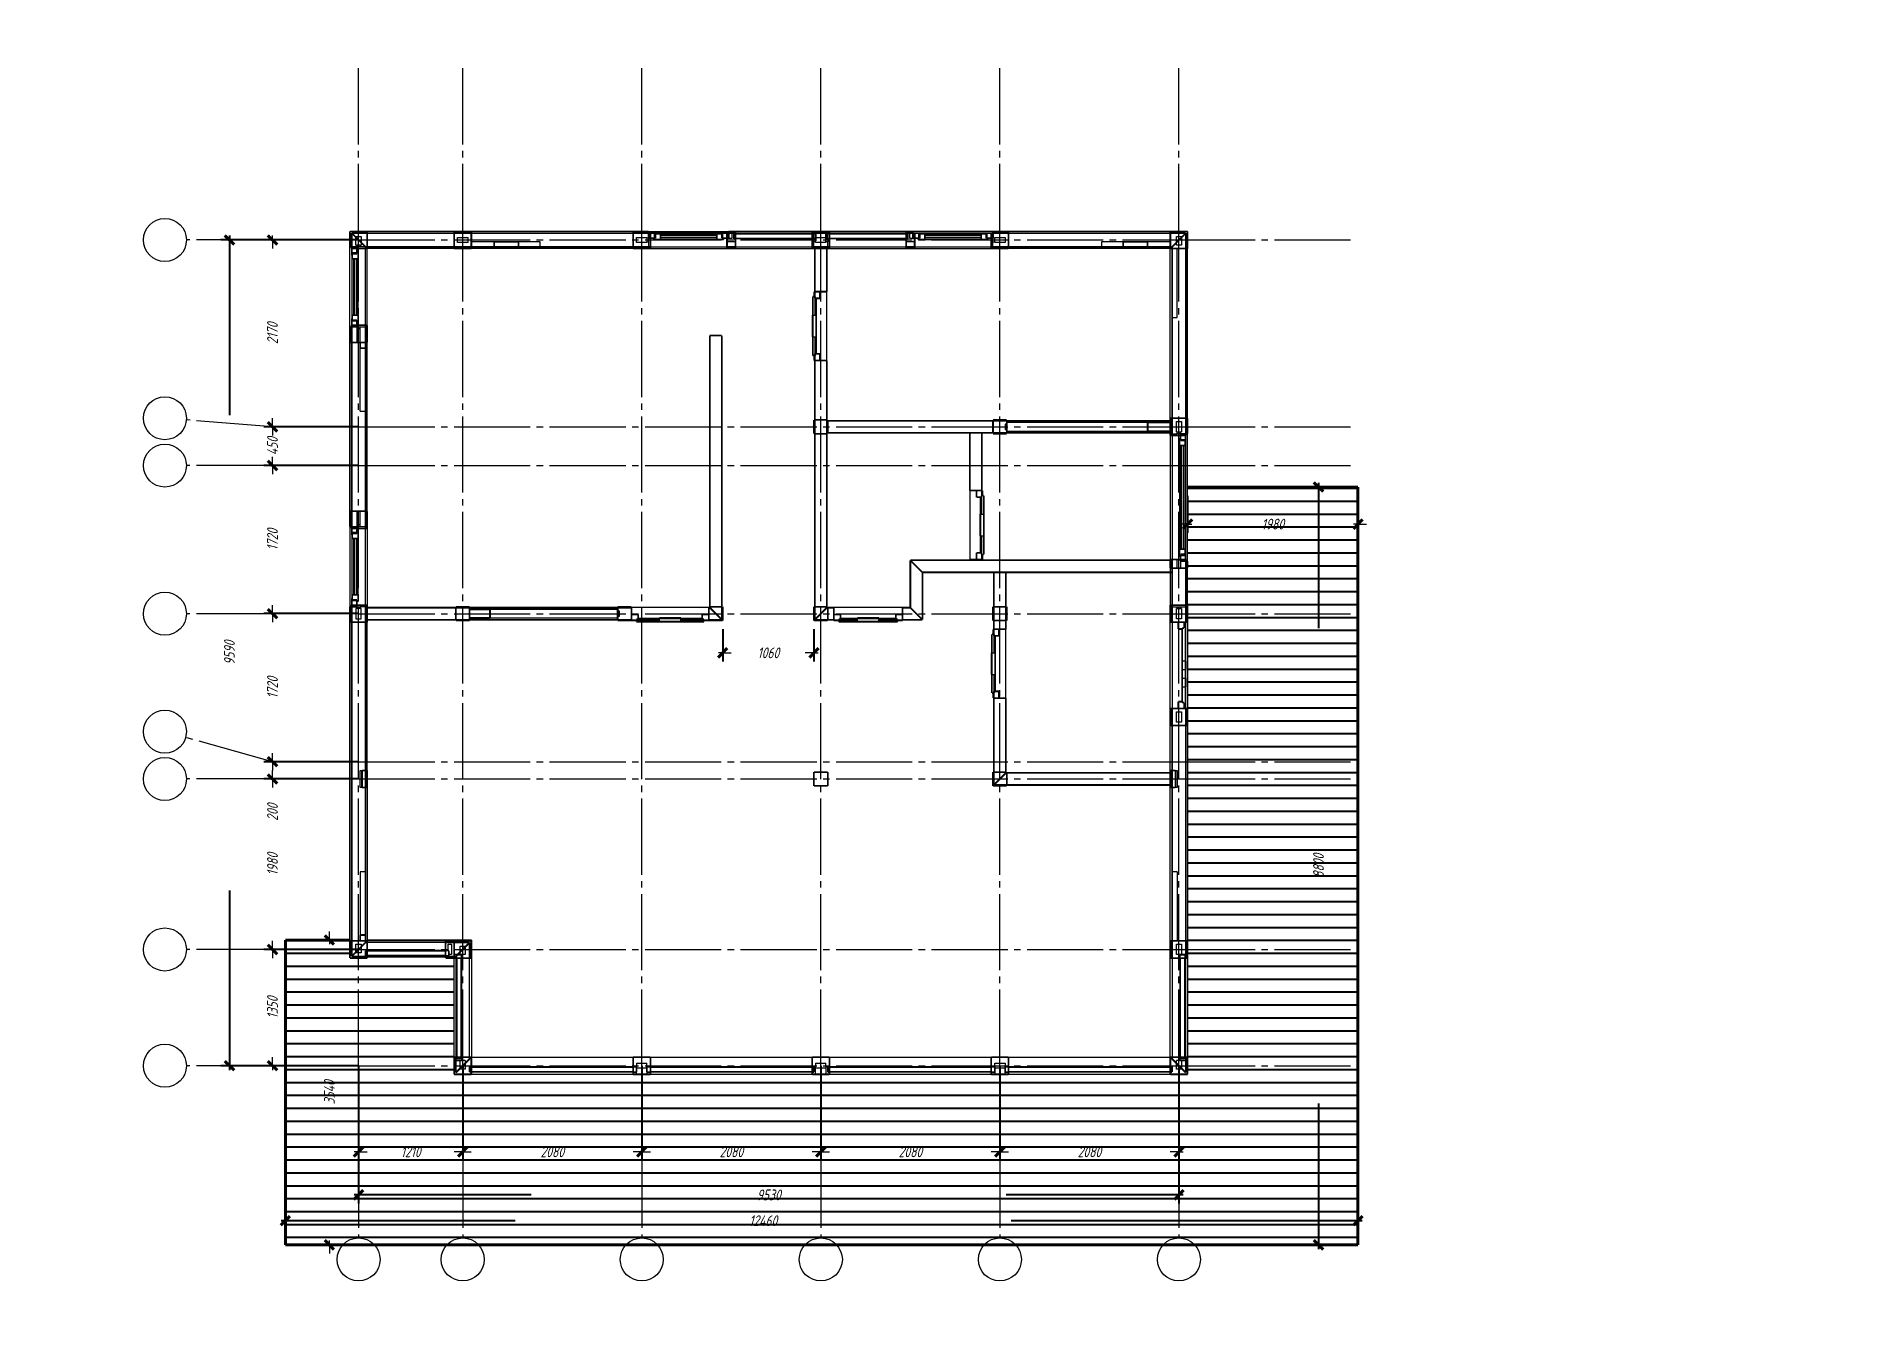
# Model space of a CAD drawing. Header units: millimetres. Extents: x 0 to 6720, y 0 to 297.
# Drawn here: x 1680 to 2100, y 0 to 297 of the extents above; entities that cross this region are included whole.
import ezdxf

# ---------------------------------------------------------------- set-up
doc = ezdxf.new("R2010")
doc.units = ezdxf.units.MM
for name, pattern in [('K5LT32768', [0]), ('K5LT_AXLED', [22.1875, 17.6875, -1.5, 1.5, -1.5]), ('K5LT_BASIC', [0]), ('K5LT_THIN', [0])]:
    doc.linetypes.add(name, pattern=pattern)
doc.layers.add('Системный слой', color=7, linetype='Continuous')
doc.styles.add('KDIMTEXTSTYLE', font='GOST_AU.SHX', dxfattribs={"width": 0.96, "oblique": 15, "height": 5})
doc.styles.add('KTEXTSTYLE', font='GOST_AU.SHX', dxfattribs={"width": 0.96, "height": 5})
doc.dimstyles.new('KDIMSTYLE (0.02)', dxfattribs={"dimtxt": 5, "dimasz": 1, "dimexe": 2, "dimexo": 0, "dimgap": 1, "dimtad": 1, "dimlfac": 50, "dimtxsty": 'KDIMTEXTSTYLE', "dimsah": 1, "dimcen": 0, "dimdle": 1, "dimadec": 0, "dimazin": 0, "dimtfac": 0.667, "dimtmove": 0, "dimatfit": 3, "dimfxl": 0, "dimtvp": 1, "dimtolj": 1, "dimtzin": 0, "dimarcsym": 0})

msp = doc.modelspace()

# ---------------------------------------------------------------- blocks, each defined once
blk = doc.blocks.new('U155')
at = {"layer": 'Системный слой', "color": 30, "linetype": 'K5LT_AXLED', "lineweight": 18}
for p, q in [((1734.91, 57.86), (1714.91, 57.86)), ((1754.91, 57.86), (1734.91, 57.86)), ((1754.91, 57.86), (1945.51, 57.86)), ((1945.51, 57.86), (1985.51, 57.86))]:
    blk.add_line(p, q, dxfattribs=at)
at = {"layer": 'Системный слой', "color": 7, "linetype": 'K5LT_THIN', "lineweight": 18}
blk.add_arc((1709.91, 57.86), 5, 0, 360, dxfattribs=at)
blk = doc.blocks.new('U156')
at = {"layer": 'Системный слой', "color": 30, "linetype": 'K5LT_AXLED', "lineweight": 18}
for p, q in [((1734.91, 84.86), (1714.91, 84.86)), ((1754.91, 84.86), (1734.91, 84.86)), ((1754.91, 84.86), (1945.51, 84.86)), ((1945.51, 84.86), (1985.51, 84.86))]:
    blk.add_line(p, q, dxfattribs=at)
at = {"layer": 'Системный слой', "color": 7, "linetype": 'K5LT_THIN', "lineweight": 18}
blk.add_arc((1709.91, 84.86), 5, 0, 360, dxfattribs=at)
blk = doc.blocks.new('U157')
at = {"layer": 'Системный слой', "color": 30, "linetype": 'K5LT_AXLED', "lineweight": 18}
for p, q in [((1734.91, 124.46), (1714.91, 124.46)), ((1754.91, 124.46), (1734.91, 124.46)), ((1754.91, 124.46), (1945.51, 124.46)), ((1945.51, 124.46), (1985.51, 124.46))]:
    blk.add_line(p, q, dxfattribs=at)
at = {"layer": 'Системный слой', "color": 7, "linetype": 'K5LT_THIN', "lineweight": 18}
blk.add_arc((1709.91, 124.46), 5, 0, 360, dxfattribs=at)
blk = doc.blocks.new('U158')
at = {"layer": 'Системный слой', "color": 30, "linetype": 'K5LT_AXLED', "lineweight": 18}
for p, q in [((1734.91, 128.46), (1714.72, 134.11)), ((1754.91, 128.46), (1734.91, 128.46)), ((1754.91, 128.46), (1945.51, 128.46)), ((1945.51, 128.46), (1985.51, 128.46))]:
    blk.add_line(p, q, dxfattribs=at)
at = {"layer": 'Системный слой', "color": 7, "linetype": 'K5LT_THIN', "lineweight": 18}
blk.add_arc((1709.91, 135.46), 5, 0, 360, dxfattribs=at)
blk = doc.blocks.new('U159')
at = {"layer": 'Системный слой', "color": 30, "linetype": 'K5LT_AXLED', "lineweight": 18}
for p, q in [((1734.91, 162.86), (1714.91, 162.86)), ((1754.91, 162.86), (1734.91, 162.86)), ((1754.91, 162.86), (1945.51, 162.86)), ((1945.51, 162.86), (1985.51, 162.86))]:
    blk.add_line(p, q, dxfattribs=at)
at = {"layer": 'Системный слой', "color": 7, "linetype": 'K5LT_THIN', "lineweight": 18}
blk.add_arc((1709.91, 162.86), 5, 0, 360, dxfattribs=at)
blk = doc.blocks.new('U160')
at = {"layer": 'Системный слой', "color": 30, "linetype": 'K5LT_AXLED', "lineweight": 18}
for p, q in [((1734.91, 197.26), (1714.91, 197.26)), ((1754.91, 197.26), (1734.91, 197.26)), ((1754.91, 197.26), (1945.51, 197.26)), ((1945.51, 197.26), (1985.51, 197.26))]:
    blk.add_line(p, q, dxfattribs=at)
at = {"layer": 'Системный слой', "color": 7, "linetype": 'K5LT_THIN', "lineweight": 18}
blk.add_arc((1709.91, 197.26), 5, 0, 360, dxfattribs=at)
blk = doc.blocks.new('U161')
at = {"layer": 'Системный слой', "color": 30, "linetype": 'K5LT_AXLED', "lineweight": 18}
for p, q in [((1734.91, 206.26), (1714.89, 207.86)), ((1754.91, 206.26), (1734.91, 206.26)), ((1754.91, 206.26), (1945.51, 206.26)), ((1945.51, 206.26), (1985.51, 206.26))]:
    blk.add_line(p, q, dxfattribs=at)
at = {"layer": 'Системный слой', "color": 7, "linetype": 'K5LT_THIN', "lineweight": 18}
blk.add_arc((1709.91, 208.26), 5, 0, 360, dxfattribs=at)
blk = doc.blocks.new('U162')
at = {"layer": 'Системный слой', "color": 30, "linetype": 'K5LT_AXLED', "lineweight": 18}
for p, q in [((1734.91, 249.66), (1714.91, 249.66)), ((1754.91, 249.66), (1734.91, 249.66)), ((1754.91, 249.66), (1945.51, 249.66)), ((1945.51, 249.66), (1985.51, 249.66))]:
    blk.add_line(p, q, dxfattribs=at)
at = {"layer": 'Системный слой', "color": 7, "linetype": 'K5LT_THIN', "lineweight": 18}
blk.add_arc((1709.91, 249.66), 5, 0, 360, dxfattribs=at)
blk = doc.blocks.new('U163')
at = {"layer": 'Системный слой', "color": 30, "linetype": 'K5LT_AXLED', "lineweight": 18}
for p, q in [((1754.91, 249.66), (1754.91, 289.66)), ((1754.91, 57.86), (1754.91, 249.66)), ((1754.91, 57.86), (1754.91, 37.86)), ((1754.91, 37.86), (1754.91, 17.86))]:
    blk.add_line(p, q, dxfattribs=at)
at = {"layer": 'Системный слой', "color": 7, "linetype": 'K5LT_THIN', "lineweight": 18}
blk.add_arc((1754.91, 12.86), 5, 0, 360, dxfattribs=at)
blk = doc.blocks.new('U164')
at = {"layer": 'Системный слой', "color": 30, "linetype": 'K5LT_AXLED', "lineweight": 18}
for p, q in [((1779.11, 249.66), (1779.11, 289.66)), ((1779.11, 57.86), (1779.11, 249.66)), ((1779.11, 57.86), (1779.11, 37.86)), ((1779.11, 37.86), (1779.11, 17.86))]:
    blk.add_line(p, q, dxfattribs=at)
at = {"layer": 'Системный слой', "color": 7, "linetype": 'K5LT_THIN', "lineweight": 18}
blk.add_arc((1779.11, 12.86), 5, 0, 360, dxfattribs=at)
blk = doc.blocks.new('U165')
at = {"layer": 'Системный слой', "color": 30, "linetype": 'K5LT_AXLED', "lineweight": 18}
for p, q in [((1820.71, 249.66), (1820.71, 289.66)), ((1820.71, 57.86), (1820.71, 249.66)), ((1820.71, 57.86), (1820.71, 37.86)), ((1820.71, 37.86), (1820.71, 17.86))]:
    blk.add_line(p, q, dxfattribs=at)
at = {"layer": 'Системный слой', "color": 7, "linetype": 'K5LT_THIN', "lineweight": 18}
blk.add_arc((1820.71, 12.86), 5, 0, 360, dxfattribs=at)
blk = doc.blocks.new('U166')
at = {"layer": 'Системный слой', "color": 30, "linetype": 'K5LT_AXLED', "lineweight": 18}
for p, q in [((1862.31, 249.66), (1862.31, 289.66)), ((1862.31, 57.86), (1862.31, 249.66)), ((1862.31, 57.86), (1862.31, 37.86)), ((1862.31, 37.86), (1862.31, 17.86))]:
    blk.add_line(p, q, dxfattribs=at)
at = {"layer": 'Системный слой', "color": 7, "linetype": 'K5LT_THIN', "lineweight": 18}
blk.add_arc((1862.31, 12.86), 5, 0, 360, dxfattribs=at)
blk = doc.blocks.new('U167')
at = {"layer": 'Системный слой', "color": 30, "linetype": 'K5LT_AXLED', "lineweight": 18}
for p, q in [((1903.91, 249.66), (1903.91, 289.66)), ((1903.91, 57.86), (1903.91, 249.66)), ((1903.91, 57.86), (1903.91, 37.86)), ((1903.91, 37.86), (1903.91, 17.86))]:
    blk.add_line(p, q, dxfattribs=at)
at = {"layer": 'Системный слой', "color": 7, "linetype": 'K5LT_THIN', "lineweight": 18}
blk.add_arc((1903.91, 12.86), 5, 0, 360, dxfattribs=at)
blk = doc.blocks.new('U168')
at = {"layer": 'Системный слой', "color": 30, "linetype": 'K5LT_AXLED', "lineweight": 18}
for p, q in [((1945.51, 249.66), (1945.51, 289.66)), ((1945.51, 57.86), (1945.51, 249.66)), ((1945.51, 57.86), (1945.51, 37.86)), ((1945.51, 37.86), (1945.51, 17.86))]:
    blk.add_line(p, q, dxfattribs=at)
at = {"layer": 'Системный слой', "color": 7, "linetype": 'K5LT_THIN', "lineweight": 18}
blk.add_arc((1945.51, 12.86), 5, 0, 360, dxfattribs=at)
blk = doc.blocks.new('U154')
at = {"layer": 'Системный слой'}
for name in ['U163', 'U164', 'U165', 'U166', 'U167', 'U168', 'U162', 'U161', 'U160', 'U159', 'U158', 'U157', 'U156', 'U155']:
    blk.add_blockref(name, (0, 0), dxfattribs=at)
blk = doc.blocks.new('U205')
at = {"layer": 'Системный слой', "color": 7, "linetype": 'K5LT32768', "lineweight": 18}
for p, q in [((1752.91, 229.46), (1752.91, 248.06)), ((1754.31, 250.46), (1755.51, 250.46)), ((1754.31, 250.26), (1754.31, 250.46)), ((1754.31, 248.46), (1754.31, 250.26)), ((1754.31, 248.46), (1754.51, 248.46)), ((1754.51, 248.46), (1754.51, 248.06)), ((1755.31, 248.46), (1754.51, 248.46)), ((1755.31, 248.06), (1754.51, 248.06)), ((1755.31, 248.06), (1755.31, 248.46)), ((1755.31, 248.46), (1755.51, 248.46)), ((1756.51, 248.06), (1755.31, 248.06)), ((1755.51, 250.46), (1755.51, 249.06)), ((1755.51, 249.06), (1755.51, 248.46)), ((1777.11, 251.66), (1756.91, 251.66)), ((1777.91, 249.06), (1777.91, 250.26)), ((1777.91, 250.26), (1780.31, 250.26)), ((1780.31, 249.06), (1777.91, 249.06)), ((1780.31, 250.26), (1780.31, 249.06)), ((1818.71, 251.66), (1781.11, 251.66)), ((1786.41, 249.26), (1781.11, 249.26)), ((1797.11, 249.26), (1792.07, 249.26)), ((1797.11, 248.06), (1797.11, 249.26)), ((1819.51, 249.06), (1819.51, 250.26)), ((1819.51, 250.26), (1821.91, 250.26)), ((1821.91, 249.06), (1819.51, 249.06)), ((1821.91, 250.06), (1821.91, 250.26)), ((1822.31, 250.06), (1821.91, 250.06)), ((1821.91, 250.06), (1821.91, 249.26)), ((1821.91, 249.26), (1822.31, 249.26)), ((1821.91, 249.06), (1821.91, 249.26)), ((1822.31, 251.66), (1840.91, 251.66)), ((1822.31, 250.06), (1822.31, 249.26)), ((1822.31, 249.26), (1822.31, 248.06)), ((1822.31, 248.06), (1822.31, 247.66)), ((1840.51, 251.26), (1822.71, 251.26)), ((1822.71, 248.06), (1840.51, 248.06)), ((1823.66, 250.06), (1823.66, 251.12)), ((1823.66, 251.12), (1823.89, 251.12)), ((1838.95, 251.22), (1824.27, 251.22)), ((1825.07, 251.12), (1838.15, 251.12)), ((1825.07, 249.76), (1838.15, 249.76)), ((1839.56, 251.12), (1839.33, 251.12)), ((1839.56, 250.06), (1839.56, 251.12)), ((1842.51, 249.26), (1840.51, 249.26)), ((1840.91, 250.06), (1841.71, 250.06)), ((1841.71, 251.26), (1841.71, 251.66)), ((1841.71, 250.06), (1841.71, 251.26)), ((1860.31, 251.66), (1842.51, 251.66)), ((1860.31, 251.26), (1842.51, 251.26)), ((1860.31, 249.9), (1842.51, 249.9)), ((1842.51, 248.06), (1860.31, 248.06)), ((1860.71, 251.26), (1860.71, 251.66)), ((1860.71, 251.14), (1860.71, 251.26)), ((1860.71, 250.06), (1860.71, 251.14)), ((1860.71, 250.06), (1861.11, 250.06)), ((1860.71, 249.9), (1860.71, 250.06)), ((1860.71, 249.26), (1860.71, 249.9)), ((1861.11, 249.26), (1860.71, 249.26)), ((1860.71, 248.06), (1860.71, 249.26)), ((1860.71, 247.66), (1860.71, 248.06)), ((1861.11, 250.26), (1863.51, 250.26)), ((1861.11, 249.26), (1861.11, 249.9)), ((1861.11, 249.26), (1861.11, 249.06)), ((1863.51, 249.06), (1861.11, 249.06)), ((1863.51, 250.06), (1863.91, 250.06)), ((1863.51, 249.26), (1863.51, 249.9)), ((1863.91, 249.26), (1863.51, 249.26)), ((1863.51, 249.06), (1863.51, 249.26)), ((1863.91, 251.26), (1863.91, 251.66)), ((1863.91, 251.14), (1863.91, 251.26)), ((1863.91, 250.06), (1863.91, 251.14)), ((1863.91, 250.06), (1863.91, 249.9)), ((1863.91, 249.9), (1863.91, 249.26)), ((1863.91, 248.06), (1863.91, 249.26)), ((1863.91, 247.66), (1863.91, 248.06)), ((1882.11, 251.66), (1864.31, 251.66)), ((1882.11, 251.26), (1864.31, 251.26)), ((1882.11, 249.9), (1864.31, 249.9)), ((1864.31, 248.06), (1882.11, 248.06)), ((1884.11, 249.26), (1882.11, 249.26)), ((1882.91, 251.66), (1882.91, 251.26)), ((1882.91, 251.26), (1882.91, 250.06)), ((1882.91, 250.06), (1883.71, 250.06)), ((1902.31, 251.66), (1883.71, 251.66)), ((1901.91, 251.26), (1884.11, 251.26)), ((1884.11, 248.06), (1901.91, 248.06)), ((1885.06, 250.06), (1885.06, 251.12)), ((1885.06, 251.12), (1885.29, 251.12)), ((1900.35, 251.22), (1885.67, 251.22)), ((1886.47, 251.12), (1899.55, 251.12)), ((1886.47, 249.76), (1899.55, 249.76)), ((1900.96, 251.12), (1900.73, 251.12)), ((1900.96, 250.06), (1900.96, 251.12)), ((1902.71, 250.06), (1902.31, 250.06)), ((1902.31, 249.26), (1902.31, 250.06)), ((1902.31, 249.26), (1902.71, 249.26)), ((1902.31, 248.06), (1902.31, 249.26)), ((1902.31, 247.66), (1902.31, 248.06)), ((1902.71, 250.26), (1905.11, 250.26)), ((1902.71, 250.26), (1902.71, 250.06)), ((1902.71, 249.26), (1902.71, 250.06)), ((1902.71, 249.26), (1902.71, 249.06)), ((1905.11, 249.06), (1902.71, 249.06)), ((1905.11, 250.26), (1905.11, 249.06)), ((1943.51, 251.66), (1905.91, 251.66)), ((1927.51, 249.26), (1927.51, 248.06)), ((1932.55, 249.26), (1927.51, 249.26)), ((1943.51, 249.26), (1938.2, 249.26)), ((1944.91, 250.46), (1946.11, 250.46)), ((1944.91, 249.06), (1944.91, 250.46)), ((1944.91, 248.46), (1944.91, 249.06)), ((1946.11, 248.46), (1944.91, 248.46)), ((1946.11, 250.46), (1946.11, 250.26)), ((1946.11, 250.26), (1946.11, 248.46)), ((1753.31, 247.66), (1753.31, 229.86)), ((1753.35, 246.1), (1753.35, 231.42)), ((1754.51, 246.71), (1753.45, 246.71)), ((1753.45, 246.71), (1753.45, 246.48)), ((1753.45, 232.22), (1753.45, 245.3)), ((1754.81, 232.22), (1754.81, 245.3)), ((1756.51, 229.86), (1756.51, 247.66)), ((1756.91, 229.86), (1756.91, 247.66)), ((1777.11, 247.66), (1756.91, 247.66)), ((1818.71, 247.66), (1781.11, 247.66)), ((1822.71, 247.66), (1840.51, 247.66)), ((1842.51, 247.66), (1860.31, 247.66)), ((1864.31, 247.66), (1882.11, 247.66)), ((1884.11, 247.66), (1901.91, 247.66)), ((1943.51, 247.66), (1905.91, 247.66)), ((1943.51, 208.26), (1943.51, 247.66)), ((1945.11, 231.66), (1945.11, 247.66)), ((1947.51, 208.26), (1947.51, 247.66)), ((1860.91, 237.66), (1860.91, 236.3)), ((1860.91, 236.3), (1860.91, 232.16)), ((1863.71, 221.66), (1863.71, 237.66)), ((1753.45, 230.81), (1753.45, 231.04)), ((1860.45, 232.16), (1860.35, 232.16)), ((1860.35, 227.16), (1860.35, 232.16)), ((1860.45, 232.16), (1860.91, 232.16)), ((1860.91, 232.16), (1861.21, 232.16)), ((1861.31, 232.16), (1861.21, 232.16)), ((1861.31, 227.16), (1861.31, 232.16)), ((1943.91, 231.66), (1945.11, 231.66)), ((1754.51, 230.81), (1753.45, 230.81)), ((1754.51, 229.46), (1754.51, 229.06)), ((1754.51, 229.46), (1755.31, 229.46)), ((1754.51, 229.06), (1755.31, 229.06)), ((1754.51, 229.06), (1754.51, 225.86)), ((1755.31, 229.06), (1755.31, 229.46)), ((1755.31, 229.46), (1756.51, 229.46)), ((1755.31, 225.86), (1755.31, 229.06)), ((1756.51, 229.46), (1756.91, 229.46)), ((1860.45, 227.16), (1860.35, 227.16)), ((1860.45, 227.16), (1860.91, 227.16)), ((1860.91, 227.16), (1861.21, 227.16)), ((1860.91, 227.16), (1860.91, 223.02)), ((1861.31, 227.16), (1861.21, 227.16)), ((1752.91, 186.66), (1752.91, 225.86)), ((1755.31, 209.86), (1755.31, 224.5)), ((1756.91, 186.66), (1756.91, 225.86)), ((1860.91, 223.02), (1860.91, 221.66)), ((1755.31, 209.86), (1756.51, 209.86)), ((1905.51, 206.86), (1905.11, 206.86)), ((1905.11, 206.86), (1905.11, 205.66)), ((1938.25, 207.26), (1905.51, 207.26)), ((1944.91, 205.06), (1944.91, 207.46)), ((1944.91, 207.46), (1946.11, 207.46)), ((1946.11, 207.46), (1946.11, 205.06)), ((1905.11, 205.66), (1905.51, 205.66)), ((1905.51, 205.26), (1938.25, 205.26)), ((1943.51, 204.66), (1943.91, 204.66)), ((1943.51, 204.26), (1943.51, 175.46)), ((1943.91, 204.66), (1945.11, 204.66)), ((1943.91, 204.26), (1943.91, 175.46)), ((1944.91, 205.06), (1945.11, 205.06)), ((1945.11, 204.66), (1945.11, 205.06)), ((1945.11, 205.06), (1945.91, 205.06)), ((1945.91, 204.66), (1945.11, 204.66)), ((1945.61, 201.9), (1945.61, 177.82)), ((1945.91, 204.66), (1945.91, 205.06)), ((1945.91, 205.06), (1946.11, 205.06)), ((1945.91, 203.31), (1946.97, 203.31)), ((1946.97, 203.31), (1946.97, 203.08)), ((1946.97, 201.9), (1946.97, 177.82)), ((1947.07, 177.02), (1947.07, 202.7)), ((1947.11, 175.46), (1947.11, 204.26)), ((1947.51, 192.26), (1947.51, 204.66)), ((1896.91, 191.46), (1896.91, 175.46)), ((1899.71, 190.1), (1899.71, 191.46)), ((1899.71, 185.96), (1899.71, 190.1)), ((1947.51, 175.06), (1947.51, 192.26)), ((1754.51, 186.66), (1754.51, 183.46)), ((1755.31, 183.46), (1755.31, 186.66)), ((1899.41, 185.96), (1899.31, 185.96)), ((1899.31, 180.96), (1899.31, 185.96)), ((1899.41, 185.96), (1899.71, 185.96)), ((1899.71, 185.96), (1900.17, 185.96)), ((1900.27, 185.96), (1900.17, 185.96)), ((1900.27, 180.96), (1900.27, 185.96)), ((1752.91, 183.06), (1752.91, 164.46)), ((1753.31, 182.66), (1753.31, 164.86)), ((1753.35, 181.1), (1753.35, 166.42)), ((1754.51, 181.71), (1753.45, 181.71)), ((1753.45, 181.71), (1753.45, 181.48)), ((1754.51, 183.46), (1754.51, 183.06)), ((1755.31, 183.46), (1754.51, 183.46)), ((1755.31, 183.06), (1754.51, 183.06)), ((1755.31, 183.06), (1755.31, 183.46)), ((1756.51, 183.06), (1755.31, 183.06)), ((1756.91, 183.06), (1756.51, 183.06)), ((1756.51, 164.86), (1756.51, 182.66)), ((1756.91, 182.66), (1756.91, 164.86)), ((1899.41, 180.96), (1899.31, 180.96)), ((1899.41, 180.96), (1899.71, 180.96)), ((1899.71, 180.96), (1900.17, 180.96)), ((1899.71, 176.82), (1899.71, 180.96)), ((1900.27, 180.96), (1900.17, 180.96)), ((1753.45, 167.22), (1753.45, 180.3)), ((1754.81, 167.22), (1754.81, 180.3)), ((1899.71, 175.46), (1899.71, 176.82)), ((1945.91, 176.41), (1946.97, 176.41)), ((1946.97, 176.41), (1946.97, 176.64)), ((1943.51, 173.46), (1943.51, 172.46)), ((1943.51, 172.46), (1943.51, 164.86)), ((1945.11, 173.46), (1945.11, 175.46)), ((1945.91, 175.06), (1945.91, 173.46)), ((1947.51, 164.86), (1947.51, 173.46)), ((1753.45, 165.81), (1753.45, 166.04)), ((1754.51, 165.81), (1753.45, 165.81)), ((1754.31, 164.06), (1754.31, 161.66)), ((1754.51, 164.06), (1754.31, 164.06)), ((1754.51, 164.46), (1754.51, 164.06)), ((1754.51, 164.46), (1755.31, 164.46)), ((1755.31, 164.06), (1754.51, 164.06)), ((1755.31, 164.46), (1755.31, 164.06)), ((1756.51, 164.46), (1755.31, 164.46)), ((1755.51, 164.06), (1755.31, 164.06)), ((1755.51, 161.66), (1755.51, 164.06)), ((1756.91, 164.46), (1756.51, 164.46)), ((1815.11, 163.86), (1785.45, 163.86)), ((1836.31, 164.26), (1818.31, 164.26)), ((1881.31, 164.26), (1865.31, 164.26)), ((1943.51, 164.46), (1943.91, 164.46)), ((1943.91, 164.46), (1945.11, 164.46)), ((1944.91, 161.66), (1944.91, 164.06)), ((1945.11, 164.06), (1944.91, 164.06)), ((1945.11, 164.46), (1945.11, 164.06)), ((1945.11, 164.46), (1945.91, 164.46)), ((1945.11, 164.06), (1945.91, 164.06)), ((1945.91, 164.06), (1945.91, 164.46)), ((1945.91, 164.46), (1947.11, 164.46)), ((1946.11, 164.06), (1945.91, 164.06)), ((1946.11, 164.06), (1946.11, 161.66)), ((1947.11, 164.46), (1947.51, 164.46)), ((1752.91, 87.06), (1752.91, 160.86)), ((1754.31, 161.66), (1755.51, 161.66)), ((1756.91, 126.46), (1756.91, 160.86)), ((1785.45, 161.86), (1815.11, 161.86)), ((1815.51, 163.46), (1815.11, 163.46)), ((1815.11, 162.26), (1815.51, 162.26)), ((1815.51, 162.26), (1815.51, 163.46)), ((1818.31, 161.46), (1819.67, 161.46)), ((1819.67, 161.46), (1824.81, 161.46)), ((1824.81, 161.86), (1824.81, 161.76)), ((1829.81, 161.86), (1824.81, 161.86)), ((1824.81, 161.46), (1824.81, 161.76)), ((1824.81, 161), (1824.81, 161.46)), ((1824.81, 161), (1824.81, 160.9)), ((1829.81, 160.9), (1824.81, 160.9)), ((1829.81, 161.86), (1829.81, 161.76)), ((1829.81, 161.46), (1829.81, 161.76)), ((1829.81, 161), (1829.81, 161.46)), ((1829.81, 161.46), (1834.95, 161.46)), ((1829.81, 161), (1829.81, 160.9)), ((1834.95, 161.46), (1836.31, 161.46)), ((1865.31, 161.46), (1866.67, 161.46)), ((1866.67, 161.46), (1870.81, 161.46)), ((1870.81, 161.86), (1870.81, 161.76)), ((1875.81, 161.86), (1870.81, 161.86)), ((1870.81, 161.46), (1870.81, 161.76)), ((1870.81, 161), (1870.81, 161.46)), ((1870.81, 161), (1870.81, 160.9)), ((1875.81, 160.9), (1870.81, 160.9)), ((1875.81, 161.86), (1875.81, 161.76)), ((1875.81, 161.46), (1875.81, 161.76)), ((1875.81, 161), (1875.81, 161.46)), ((1875.81, 161.46), (1879.95, 161.46)), ((1875.81, 161), (1875.81, 160.9)), ((1879.95, 161.46), (1881.31, 161.46)), ((1943.51, 140.86), (1943.51, 160.86)), ((1943.91, 160.86), (1943.91, 140.86)), ((1946.11, 161.66), (1944.91, 161.66)), ((1947.11, 151.86), (1947.11, 160.86)), ((1947.51, 160.86), (1947.51, 140.86)), ((1902.51, 159.26), (1902.51, 157.9)), ((1902.51, 157.9), (1902.51, 153.76)), ((1905.31, 143.26), (1905.31, 159.26)), ((1902.05, 153.76), (1901.95, 153.76)), ((1901.95, 148.76), (1901.95, 153.76)), ((1902.05, 153.76), (1902.51, 153.76)), ((1902.51, 153.76), (1902.81, 153.76)), ((1902.91, 153.76), (1902.81, 153.76)), ((1902.91, 148.76), (1902.91, 153.76)), ((1946.15, 151.86), (1946.25, 151.86)), ((1946.15, 151.86), (1946.15, 149.86)), ((1947.01, 151.86), (1946.25, 151.86)), ((1947.01, 151.86), (1947.11, 151.86)), ((1947.11, 151.86), (1947.11, 149.86)), ((1902.05, 148.76), (1901.95, 148.76)), ((1902.05, 148.76), (1902.51, 148.76)), ((1902.51, 148.76), (1902.81, 148.76)), ((1902.51, 148.76), (1902.51, 144.62)), ((1902.91, 148.76), (1902.81, 148.76)), ((1946.15, 149.86), (1946.25, 149.86)), ((1946.15, 147.86), (1946.25, 147.86)), ((1946.15, 147.86), (1946.15, 145.86)), ((1946.25, 149.86), (1947.01, 149.86)), ((1946.25, 147.86), (1947.01, 147.86)), ((1947.01, 149.86), (1947.11, 149.86)), ((1947.01, 147.86), (1947.11, 147.86)), ((1947.11, 147.86), (1947.11, 149.86)), ((1947.11, 147.86), (1947.11, 145.86)), ((1902.51, 144.62), (1902.51, 143.26)), ((1946.15, 145.86), (1946.25, 145.86)), ((1946.25, 145.86), (1947.01, 145.86)), ((1947.01, 145.86), (1947.11, 145.86)), ((1947.11, 140.86), (1947.11, 145.86)), ((1944.91, 140.06), (1946.11, 140.06)), ((1944.91, 137.66), (1944.91, 140.06)), ((1946.11, 140.06), (1946.11, 137.66)), ((1943.51, 126.46), (1943.51, 136.86)), ((1946.11, 137.66), (1944.91, 137.66)), ((1947.51, 136.86), (1947.51, 86.86)), ((1755.31, 122.46), (1755.31, 126.46)), ((1755.31, 126.46), (1755.71, 126.46)), ((1944.71, 126.46), (1945.11, 126.46)), ((1945.11, 126.46), (1945.11, 122.46)), ((1755.71, 122.46), (1755.31, 122.46)), ((1756.91, 122.46), (1756.91, 87.06)), ((1943.51, 86.86), (1943.51, 122.46)), ((1945.11, 122.46), (1944.71, 122.46)), ((1756.51, 102.86), (1755.31, 102.86)), ((1755.31, 102.86), (1755.31, 88.22)), ((1945.11, 102.86), (1943.91, 102.86)), ((1945.11, 102.86), (1945.11, 86.86)), ((1752.91, 87.06), (1752.91, 86.86)), ((1754.31, 86.06), (1755.51, 86.06)), ((1754.31, 84.26), (1754.31, 86.06)), ((1754.31, 84.06), (1754.31, 84.26)), ((1755.51, 84.06), (1754.31, 84.06)), ((1755.51, 86.06), (1755.51, 85.46)), ((1755.51, 85.46), (1755.51, 84.06)), ((1756.91, 86.86), (1756.91, 87.06)), ((1781.11, 87.06), (1756.91, 87.06)), ((1775.11, 86.86), (1756.91, 86.86)), ((1775.11, 86.46), (1756.91, 86.46)), ((1775.11, 84.62), (1756.91, 84.62)), ((1775.71, 86.06), (1776.51, 86.06)), ((1775.71, 84.62), (1775.71, 86.06)), ((1776.51, 86.06), (1776.51, 83.66)), ((1778.51, 85.66), (1779.71, 85.66)), ((1778.51, 84.26), (1778.51, 85.66)), ((1778.51, 83.66), (1778.51, 84.26)), ((1779.71, 85.66), (1779.71, 85.46)), ((1779.71, 85.46), (1779.71, 83.66)), ((1781.11, 87.06), (1781.11, 86.86)), ((1944.91, 86.06), (1946.11, 86.06)), ((1944.91, 83.66), (1944.91, 86.06)), ((1946.11, 86.06), (1946.11, 83.66)), ((1756.91, 83.26), (1775.11, 83.26)), ((1775.11, 83.06), (1756.91, 83.06)), ((1776.51, 83.66), (1775.91, 83.66)), ((1775.91, 83.26), (1775.91, 83.38)), ((1775.91, 82.86), (1775.91, 83.26)), ((1777.63, 83.66), (1777.11, 83.66)), ((1777.11, 59.86), (1777.11, 82.86)), ((1777.51, 82.86), (1777.51, 59.86)), ((1779.71, 83.66), (1778.87, 83.66)), ((1778.87, 59.86), (1778.87, 82.86)), ((1780.71, 59.86), (1780.71, 82.86)), ((1781.11, 82.86), (1781.11, 59.86)), ((1943.51, 59.86), (1943.51, 82.86)), ((1943.91, 82.86), (1943.91, 59.86)), ((1945.75, 83.66), (1944.91, 83.66)), ((1945.75, 82.86), (1945.75, 59.86)), ((1947.11, 83.66), (1946.99, 83.66)), ((1947.51, 83.66), (1947.11, 83.66)), ((1947.11, 59.86), (1947.11, 82.86)), ((1947.51, 82.86), (1947.51, 59.86)), ((1777.11, 59.06), (1777.51, 59.06)), ((1777.51, 59.06), (1778.51, 59.06)), ((1778.51, 59.06), (1778.87, 59.06)), ((1778.51, 57.26), (1778.51, 59.06)), ((1778.87, 59.06), (1778.87, 59.46)), ((1779.71, 59.06), (1778.87, 59.06)), ((1779.71, 59.06), (1779.71, 58.46)), ((1781.11, 59.86), (1818.71, 59.86)), ((1822.71, 59.86), (1860.31, 59.86)), ((1864.31, 59.86), (1901.91, 59.86)), ((1905.91, 59.86), (1943.51, 59.86)), ((1945.75, 59.06), (1944.91, 59.06)), ((1944.91, 58.46), (1944.91, 59.06)), ((1945.75, 59.46), (1945.75, 59.06)), ((1945.75, 59.06), (1946.11, 59.06)), ((1946.11, 59.06), (1946.11, 57.26)), ((1946.11, 59.06), (1947.11, 59.06)), ((1947.11, 59.06), (1947.51, 59.06)), ((1778.51, 57.06), (1778.51, 57.26)), ((1779.71, 57.06), (1778.51, 57.06)), ((1779.71, 58.46), (1779.71, 57.06)), ((1818.71, 57.62), (1781.11, 57.62)), ((1781.11, 57.54), (1781.11, 57.62)), ((1781.11, 56.38), (1781.11, 56.46)), ((1818.71, 55.86), (1781.11, 55.86)), ((1819.51, 58.46), (1819.51, 57.62)), ((1819.51, 58.46), (1821.91, 58.46)), ((1821.91, 57.26), (1819.51, 57.26)), ((1819.51, 55.86), (1819.51, 56.38)), ((1821.91, 57.62), (1821.91, 58.46)), ((1821.91, 56.38), (1821.91, 55.86)), ((1860.31, 57.62), (1822.71, 57.62)), ((1860.31, 55.86), (1822.71, 55.86)), ((1861.11, 57.62), (1860.71, 57.62)), ((1861.11, 58.46), (1863.51, 58.46)), ((1861.11, 58.46), (1861.11, 57.62)), ((1861.11, 57.26), (1861.11, 57.62)), ((1863.51, 57.26), (1861.11, 57.26)), ((1861.11, 55.86), (1861.11, 57.26)), ((1863.51, 57.62), (1863.51, 58.46)), ((1863.51, 57.62), (1863.51, 57.26)), ((1863.91, 57.62), (1863.51, 57.62)), ((1863.51, 57.26), (1863.51, 55.86)), ((1901.91, 57.62), (1864.31, 57.62)), ((1901.91, 55.86), (1864.31, 55.86)), ((1902.71, 57.62), (1902.71, 58.46)), ((1902.71, 58.46), (1905.11, 58.46)), ((1905.11, 57.26), (1902.71, 57.26)), ((1902.71, 56.38), (1902.71, 55.86)), ((1905.11, 58.46), (1905.11, 57.62)), ((1905.11, 55.86), (1905.11, 56.38)), ((1943.51, 57.62), (1905.91, 57.62)), ((1943.51, 55.86), (1905.91, 55.86)), ((1943.51, 57.54), (1943.51, 57.62)), ((1943.51, 56.38), (1943.51, 56.46)), ((1944.91, 57.06), (1944.91, 58.46)), ((1946.11, 57.06), (1944.91, 57.06)), ((1946.11, 57.26), (1946.11, 57.06))]:
    blk.add_line(p, q, dxfattribs=at)
at = {"layer": 'Системный слой', "color": 5, "linetype": 'K5LT_BASIC', "lineweight": 40}
for p, q in [((1987.11, 192.26), (1947.51, 192.26)), ((1987.11, 16.26), (1987.11, 192.26)), ((1752.91, 87.06), (1737.91, 87.06)), ((1737.91, 87.06), (1737.91, 16.26)), ((1737.91, 16.26), (1987.11, 16.26))]:
    blk.add_line(p, q, dxfattribs=at)
at = {"layer": 'Системный слой', "color": 5, "linetype": 'K5LT_BASIC', "const_width": 0.4}
for points in [[(1752.91, 251.66), (1756.91, 251.66)], [(1752.91, 248.06), (1752.91, 251.66)], [(1753.31, 248.06), (1752.91, 248.06)], [(1753.31, 248.06), (1753.31, 251.26)], [(1753.31, 251.26), (1754.31, 250.26)], [(1753.31, 251.26), (1756.91, 251.26)], [(1753.31, 247.66), (1753.31, 248.06)], [(1754.51, 248.06), (1753.31, 248.06)], [(1753.35, 247.66), (1753.31, 247.66)], [(1753.35, 247.66), (1754.51, 247.66)], [(1753.35, 246.1), (1753.35, 247.66)], [(1754.31, 250.26), (1755.51, 249.06)], [(1754.51, 247.66), (1754.51, 248.06)], [(1754.51, 247.66), (1754.51, 246.86)], [(1756.51, 247.66), (1754.51, 247.66)], [(1755.51, 249.06), (1756.51, 248.06)], [(1756.51, 248.06), (1756.51, 247.66)], [(1756.91, 248.06), (1756.51, 248.06)], [(1756.91, 247.66), (1756.51, 247.66)], [(1756.91, 251.66), (1756.91, 251.26)], [(1756.91, 251.26), (1756.91, 248.06)], [(1756.91, 251.26), (1777.11, 251.26)], [(1756.91, 247.66), (1756.91, 248.06)], [(1777.11, 248.06), (1756.91, 248.06)], [(1777.11, 251.66), (1781.11, 251.66)], [(1777.11, 251.26), (1777.11, 251.66)], [(1777.11, 248.06), (1777.11, 251.26)], [(1777.11, 251.26), (1781.11, 251.26)], [(1777.11, 247.66), (1777.11, 248.06)], [(1781.11, 248.06), (1777.11, 248.06)], [(1781.11, 247.66), (1777.11, 247.66)], [(1781.11, 251.66), (1781.11, 251.26)], [(1781.11, 251.26), (1781.11, 249.26)], [(1781.11, 251.26), (1818.71, 251.26)], [(1781.11, 249.26), (1781.11, 248.06)], [(1781.11, 248.06), (1786.41, 248.06)], [(1781.11, 248.06), (1781.11, 247.66)], [(1786.41, 248.06), (1786.41, 249.26)], [(1786.41, 249.26), (1792.07, 249.26)], [(1792.07, 248.06), (1786.41, 248.06)], [(1792.07, 249.26), (1792.07, 248.06)], [(1792.07, 248.06), (1797.11, 248.06)], [(1818.71, 248.06), (1797.11, 248.06)], [(1818.71, 251.66), (1822.31, 251.66)], [(1818.71, 251.26), (1818.71, 251.66)], [(1818.71, 248.06), (1818.71, 251.26)], [(1818.71, 251.26), (1822.31, 251.26)], [(1818.71, 247.66), (1818.71, 248.06)], [(1822.31, 248.06), (1818.71, 248.06)], [(1822.31, 247.66), (1818.71, 247.66)], [(1822.31, 251.66), (1822.31, 251.26)], [(1822.31, 251.26), (1822.31, 250.06)], [(1822.31, 251.26), (1822.71, 251.26)], [(1822.31, 250.06), (1822.71, 250.06)], [(1822.71, 248.06), (1822.31, 248.06)], [(1822.31, 247.66), (1822.71, 247.66)], [(1822.71, 251.26), (1822.71, 251.22)], [(1822.71, 250.06), (1822.71, 251.22)], [(1822.71, 251.22), (1824.27, 251.22)], [(1822.71, 250.06), (1823.51, 250.06)], [(1822.71, 250.06), (1822.71, 248.06)], [(1822.71, 248.06), (1822.71, 247.66)], [(1823.51, 249.76), (1823.51, 250.06)], [(1823.66, 250.06), (1823.51, 250.06)], [(1825.07, 249.76), (1823.51, 249.76)], [(1823.66, 250.06), (1823.89, 250.06)], [(1823.89, 251.12), (1823.89, 250.06)], [(1824.27, 251.12), (1823.89, 251.12)], [(1824.27, 251.22), (1824.27, 251.12)], [(1824.27, 251.12), (1825.07, 251.12)], [(1825.07, 251.12), (1825.07, 250.72)], [(1825.07, 250.72), (1838.15, 250.72)], [(1825.07, 250.16), (1825.07, 250.72)], [(1838.15, 250.16), (1825.07, 250.16)], [(1825.07, 250.16), (1825.07, 249.76)], [(1838.15, 251.12), (1838.95, 251.12)], [(1838.15, 250.72), (1838.15, 251.12)], [(1838.15, 250.72), (1838.15, 250.16)], [(1838.15, 249.76), (1838.15, 250.16)], [(1839.71, 249.76), (1838.15, 249.76)], [(1838.95, 251.12), (1838.95, 251.22)], [(1838.95, 251.22), (1840.51, 251.22)], [(1838.95, 251.12), (1839.33, 251.12)], [(1839.33, 250.06), (1839.33, 251.12)], [(1839.33, 250.06), (1839.56, 250.06)], [(1839.71, 250.06), (1839.56, 250.06)], [(1839.71, 250.06), (1839.71, 249.76)], [(1840.51, 250.06), (1839.71, 250.06)], [(1840.51, 251.26), (1840.91, 251.26)], [(1840.51, 251.22), (1840.51, 251.26)], [(1840.51, 250.06), (1840.51, 251.22)], [(1840.51, 249.26), (1840.51, 250.06)], [(1840.91, 250.06), (1840.51, 250.06)], [(1840.51, 248.06), (1840.51, 249.26)], [(1842.51, 248.06), (1840.51, 248.06)], [(1840.51, 247.66), (1840.51, 248.06)], [(1842.51, 247.66), (1840.51, 247.66)], [(1840.91, 251.26), (1840.91, 251.66)], [(1840.91, 251.66), (1841.71, 251.66)], [(1840.91, 250.06), (1840.91, 251.26)], [(1840.91, 251.26), (1841.71, 251.26)], [(1841.71, 251.66), (1842.51, 251.66)], [(1841.71, 251.26), (1842.51, 251.26)], [(1842.11, 251.14), (1842.11, 249.9)], [(1842.51, 251.14), (1842.11, 251.14)], [(1842.11, 249.9), (1842.51, 249.9)], [(1842.51, 251.26), (1842.51, 251.66)], [(1842.51, 251.26), (1842.51, 251.14)], [(1842.51, 251.14), (1842.51, 251.06)], [(1842.51, 251.06), (1860.31, 251.06)], [(1842.51, 249.98), (1842.51, 251.06)], [(1860.31, 249.98), (1842.51, 249.98)], [(1842.51, 249.98), (1842.51, 249.9)], [(1842.51, 249.9), (1842.51, 249.26)], [(1842.51, 249.26), (1842.51, 248.06)], [(1842.51, 248.06), (1842.51, 247.66)], [(1860.31, 251.66), (1860.71, 251.66)], [(1860.31, 251.26), (1860.31, 251.66)], [(1860.31, 251.26), (1860.71, 251.26)], [(1860.31, 251.14), (1860.31, 251.26)], [(1860.31, 251.14), (1860.71, 251.14)], [(1860.31, 251.06), (1860.31, 251.14)], [(1860.31, 251.06), (1860.31, 249.98)], [(1860.31, 249.9), (1860.31, 249.98)], [(1860.31, 249.9), (1860.71, 249.9)], [(1860.31, 248.06), (1860.31, 249.9)], [(1860.31, 247.66), (1860.31, 248.06)], [(1860.71, 248.06), (1860.31, 248.06)], [(1860.71, 247.66), (1860.31, 247.66)], [(1860.71, 251.66), (1863.91, 251.66)], [(1860.71, 251.26), (1863.91, 251.26)], [(1860.71, 251.14), (1861.11, 251.14)], [(1860.71, 249.9), (1861.11, 249.9)], [(1860.91, 248.06), (1860.71, 248.06)], [(1860.91, 247.66), (1860.71, 247.66)], [(1860.91, 248.06), (1863.71, 248.06)], [(1860.91, 247.66), (1860.91, 248.06)], [(1860.91, 237.66), (1860.91, 247.66)], [(1863.71, 247.66), (1860.91, 247.66)], [(1861.11, 250.26), (1861.11, 251.14)], [(1861.11, 250.06), (1861.11, 250.26)], [(1861.11, 250.06), (1861.11, 249.9)], [(1863.51, 251.14), (1863.91, 251.14)], [(1863.51, 251.14), (1863.51, 250.26)], [(1863.51, 250.26), (1863.51, 250.06)], [(1863.51, 250.06), (1863.51, 249.9)], [(1863.51, 249.9), (1863.91, 249.9)], [(1863.71, 248.06), (1863.71, 247.66)], [(1863.91, 248.06), (1863.71, 248.06)], [(1863.91, 247.66), (1863.71, 247.66)], [(1863.71, 247.66), (1863.71, 237.66)], [(1863.91, 251.66), (1864.31, 251.66)], [(1863.91, 251.26), (1864.31, 251.26)], [(1863.91, 251.14), (1864.31, 251.14)], [(1863.91, 249.9), (1864.31, 249.9)], [(1864.31, 248.06), (1863.91, 248.06)], [(1864.31, 247.66), (1863.91, 247.66)], [(1864.31, 251.66), (1864.31, 251.26)], [(1864.31, 251.26), (1864.31, 251.14)], [(1864.31, 251.14), (1864.31, 251.06)], [(1864.31, 251.06), (1882.11, 251.06)], [(1864.31, 249.98), (1864.31, 251.06)], [(1882.11, 249.98), (1864.31, 249.98)], [(1864.31, 249.98), (1864.31, 249.9)], [(1864.31, 249.9), (1864.31, 248.06)], [(1864.31, 248.06), (1864.31, 247.66)], [(1882.11, 251.66), (1882.11, 251.26)], [(1882.11, 251.66), (1882.91, 251.66)], [(1882.11, 251.26), (1882.91, 251.26)], [(1882.11, 251.14), (1882.11, 251.26)], [(1882.51, 251.14), (1882.11, 251.14)], [(1882.11, 251.06), (1882.11, 251.14)], [(1882.11, 251.06), (1882.11, 249.98)], [(1882.11, 249.9), (1882.11, 249.98)], [(1882.11, 249.9), (1882.51, 249.9)], [(1882.11, 249.26), (1882.11, 249.9)], [(1882.11, 248.06), (1882.11, 249.26)], [(1884.11, 248.06), (1882.11, 248.06)], [(1882.11, 247.66), (1882.11, 248.06)], [(1884.11, 247.66), (1882.11, 247.66)], [(1882.51, 249.9), (1882.51, 251.14)], [(1882.91, 251.66), (1883.71, 251.66)], [(1882.91, 251.26), (1883.71, 251.26)], [(1883.71, 251.66), (1883.71, 251.26)], [(1883.71, 251.26), (1883.71, 250.06)], [(1883.71, 251.26), (1884.11, 251.26)], [(1883.71, 250.06), (1884.11, 250.06)], [(1884.11, 251.26), (1884.11, 251.22)], [(1884.11, 250.06), (1884.11, 251.22)], [(1884.11, 251.22), (1885.67, 251.22)], [(1884.11, 250.06), (1884.91, 250.06)], [(1884.11, 250.06), (1884.11, 249.26)], [(1884.11, 249.26), (1884.11, 248.06)], [(1884.11, 248.06), (1884.11, 247.66)], [(1884.91, 249.76), (1884.91, 250.06)], [(1885.06, 250.06), (1884.91, 250.06)], [(1886.47, 249.76), (1884.91, 249.76)], [(1885.06, 250.06), (1885.29, 250.06)], [(1885.29, 251.12), (1885.29, 250.06)], [(1885.67, 251.12), (1885.29, 251.12)], [(1885.67, 251.22), (1885.67, 251.12)], [(1885.67, 251.12), (1886.47, 251.12)], [(1886.47, 251.12), (1886.47, 250.72)], [(1886.47, 250.72), (1899.55, 250.72)], [(1886.47, 250.16), (1886.47, 250.72)], [(1899.55, 250.16), (1886.47, 250.16)], [(1886.47, 250.16), (1886.47, 249.76)], [(1899.55, 251.12), (1900.35, 251.12)], [(1899.55, 250.72), (1899.55, 251.12)], [(1899.55, 250.72), (1899.55, 250.16)], [(1899.55, 249.76), (1899.55, 250.16)], [(1901.11, 249.76), (1899.55, 249.76)], [(1900.35, 251.12), (1900.35, 251.22)], [(1900.35, 251.22), (1901.91, 251.22)], [(1900.35, 251.12), (1900.73, 251.12)], [(1900.73, 250.06), (1900.73, 251.12)], [(1900.73, 250.06), (1900.96, 250.06)], [(1901.11, 250.06), (1900.96, 250.06)], [(1901.11, 250.06), (1901.11, 249.76)], [(1901.91, 250.06), (1901.11, 250.06)], [(1901.91, 251.22), (1901.91, 251.26)], [(1901.91, 251.26), (1902.31, 251.26)], [(1901.91, 250.06), (1901.91, 251.22)], [(1901.91, 250.06), (1902.31, 250.06)], [(1901.91, 248.06), (1901.91, 250.06)], [(1901.91, 247.66), (1901.91, 248.06)], [(1902.31, 248.06), (1901.91, 248.06)], [(1901.91, 247.66), (1902.31, 247.66)], [(1902.31, 251.66), (1905.91, 251.66)], [(1902.31, 251.26), (1902.31, 251.66)], [(1902.31, 250.06), (1902.31, 251.26)], [(1902.31, 251.26), (1905.91, 251.26)], [(1905.91, 248.06), (1902.31, 248.06)], [(1905.91, 247.66), (1902.31, 247.66)], [(1905.91, 251.66), (1905.91, 251.26)], [(1905.91, 251.26), (1943.51, 251.26)], [(1905.91, 251.26), (1905.91, 248.06)], [(1905.91, 248.06), (1905.91, 247.66)], [(1927.51, 248.06), (1905.91, 248.06)], [(1927.51, 248.06), (1932.55, 248.06)], [(1932.55, 248.06), (1932.55, 249.26)], [(1932.55, 249.26), (1938.2, 249.26)], [(1938.2, 248.06), (1932.55, 248.06)], [(1938.2, 249.26), (1938.2, 248.06)], [(1938.2, 248.06), (1943.51, 248.06)], [(1943.51, 251.66), (1947.51, 251.66)], [(1943.51, 251.66), (1943.51, 251.26)], [(1943.51, 251.26), (1943.51, 249.26)], [(1943.51, 251.26), (1947.11, 251.26)], [(1943.51, 248.06), (1943.51, 249.26)], [(1943.51, 248.06), (1943.51, 247.66)], [(1943.91, 248.06), (1943.51, 248.06)], [(1943.91, 247.66), (1943.51, 247.66)], [(1944.91, 249.06), (1943.91, 248.06)], [(1943.91, 247.66), (1943.91, 248.06)], [(1943.91, 247.66), (1945.11, 247.66)], [(1943.91, 231.66), (1943.91, 247.66)], [(1946.11, 250.26), (1944.91, 249.06)], [(1947.11, 247.66), (1945.11, 247.66)], [(1947.11, 251.26), (1946.11, 250.26)], [(1947.11, 251.26), (1947.11, 247.66)], [(1947.11, 247.66), (1947.11, 208.26)], [(1947.51, 247.66), (1947.11, 247.66)], [(1947.51, 251.66), (1947.51, 247.66)], [(1753.45, 246.1), (1753.35, 246.1)], [(1754.51, 246.48), (1753.45, 246.48)], [(1753.45, 246.1), (1753.45, 246.48)], [(1753.45, 245.3), (1753.45, 246.1)], [(1753.85, 245.3), (1753.45, 245.3)], [(1753.85, 232.22), (1753.85, 245.3)], [(1753.85, 245.3), (1754.41, 245.3)], [(1754.41, 245.3), (1754.41, 232.22)], [(1754.81, 245.3), (1754.41, 245.3)], [(1754.51, 246.86), (1754.81, 246.86)], [(1754.51, 246.86), (1754.51, 246.71)], [(1754.51, 246.48), (1754.51, 246.71)], [(1754.81, 246.86), (1754.81, 245.3)], [(1860.45, 236.5), (1860.75, 236.5)], [(1860.45, 236.5), (1860.45, 232.16)], [(1860.75, 237.66), (1860.91, 237.66)], [(1860.75, 236.5), (1860.75, 237.66)], [(1860.75, 236.5), (1860.75, 236.3)], [(1860.91, 236.3), (1860.75, 236.3)], [(1862.11, 237.66), (1860.91, 237.66)], [(1861.21, 236.3), (1860.91, 236.3)], [(1861.21, 236.1), (1861.21, 236.3)], [(1862.11, 236.1), (1861.21, 236.1)], [(1861.21, 232.16), (1861.21, 236.1)], [(1862.11, 237.66), (1862.11, 236.1)], [(1863.71, 237.66), (1862.11, 237.66)], [(1753.35, 231.42), (1753.45, 231.42)], [(1753.35, 229.86), (1753.35, 231.42)], [(1753.45, 231.42), (1753.45, 232.22)], [(1753.45, 232.22), (1753.85, 232.22)], [(1753.45, 231.42), (1753.45, 231.04)], [(1753.45, 231.04), (1754.51, 231.04)], [(1754.41, 232.22), (1753.85, 232.22)], [(1754.41, 232.22), (1754.81, 232.22)], [(1754.51, 230.81), (1754.51, 231.04)], [(1754.51, 230.81), (1754.51, 230.66)], [(1754.81, 232.22), (1754.81, 230.66)], [(1860.45, 227.16), (1860.45, 232.16)], [(1861.21, 232.16), (1861.21, 227.16)], [(1943.91, 208.26), (1943.91, 231.66)], [(1752.91, 225.86), (1752.91, 229.46)], [(1752.91, 229.46), (1753.31, 229.46)], [(1753.31, 229.86), (1753.35, 229.86)], [(1753.31, 229.46), (1753.31, 229.86)], [(1753.31, 229.46), (1754.51, 229.46)], [(1753.31, 225.86), (1753.31, 229.46)], [(1753.35, 229.86), (1754.51, 229.86)], [(1754.81, 230.66), (1754.51, 230.66)], [(1754.51, 229.86), (1754.51, 230.66)], [(1754.51, 229.46), (1754.51, 229.86)], [(1754.51, 229.86), (1756.51, 229.86)], [(1756.51, 229.86), (1756.91, 229.86)], [(1756.51, 229.86), (1756.51, 229.46)], [(1756.51, 229.46), (1756.51, 225.86)], [(1756.91, 229.46), (1756.91, 229.86)], [(1756.91, 229.46), (1756.91, 225.86)], [(1836.51, 227.46), (1839.31, 227.46)], [(1836.51, 164.46), (1836.51, 227.46)], [(1839.31, 227.46), (1839.31, 164.46)], [(1860.45, 227.16), (1860.45, 222.82)], [(1861.21, 223.22), (1861.21, 227.16)], [(1753.31, 225.86), (1752.91, 225.86)], [(1753.31, 186.66), (1753.31, 225.86)], [(1754.51, 225.86), (1753.31, 225.86)], [(1755.31, 225.86), (1754.51, 225.86)], [(1755.31, 225.86), (1756.51, 225.86)], [(1755.31, 224.5), (1755.31, 225.86)], [(1756.51, 224.5), (1755.31, 224.5)], [(1756.51, 225.86), (1756.51, 224.5)], [(1756.91, 225.86), (1756.51, 225.86)], [(1756.51, 209.86), (1756.51, 224.5)], [(1860.75, 222.82), (1860.45, 222.82)], [(1860.75, 223.02), (1860.75, 222.82)], [(1860.75, 223.02), (1860.91, 223.02)], [(1860.75, 221.66), (1860.75, 222.82)], [(1860.91, 223.02), (1861.21, 223.02)], [(1861.21, 223.02), (1861.21, 223.22)], [(1861.21, 223.22), (1862.11, 223.22)], [(1862.11, 223.22), (1862.11, 221.66)], [(1860.91, 221.66), (1860.75, 221.66)], [(1860.91, 221.66), (1862.11, 221.66)], [(1860.91, 207.86), (1860.91, 221.66)], [(1862.11, 221.66), (1863.71, 221.66)], [(1863.71, 221.66), (1863.71, 207.86)], [(1756.51, 209.86), (1756.51, 186.66)], [(1860.71, 204.66), (1860.71, 207.86)], [(1860.71, 207.86), (1860.91, 207.86)], [(1860.91, 207.86), (1863.71, 207.86)], [(1860.91, 204.66), (1860.91, 207.86)], [(1863.71, 207.86), (1863.71, 207.66)], [(1863.71, 207.86), (1863.91, 207.86)], [(1863.71, 204.86), (1863.71, 207.66)], [(1863.71, 207.66), (1863.91, 207.66)], [(1863.91, 207.86), (1863.91, 207.66)], [(1863.91, 207.66), (1902.31, 207.66)], [(1863.91, 207.66), (1863.91, 204.86)], [(1902.31, 207.86), (1905.51, 207.86)], [(1902.31, 207.66), (1902.31, 207.86)], [(1902.31, 204.86), (1902.31, 207.66)], [(1902.31, 207.66), (1905.51, 207.66)], [(1905.51, 207.86), (1905.51, 207.66)], [(1905.51, 207.66), (1943.51, 207.66)], [(1905.51, 207.66), (1905.51, 207.26)], [(1905.51, 207.26), (1905.51, 206.86)], [(1905.51, 206.86), (1905.51, 205.66)], [(1905.51, 205.66), (1905.51, 205.26)], [(1938.25, 205.26), (1938.25, 207.26)], [(1938.25, 207.26), (1943.51, 207.26)], [(1943.51, 208.26), (1943.91, 208.26)], [(1943.51, 207.66), (1943.51, 208.26)], [(1943.51, 207.66), (1943.51, 207.26)], [(1943.51, 207.66), (1943.91, 207.66)], [(1943.51, 207.26), (1943.51, 205.26)], [(1943.91, 208.26), (1947.11, 208.26)], [(1943.91, 207.66), (1943.91, 208.26)], [(1943.91, 207.66), (1943.91, 204.86)], [(1947.11, 208.26), (1947.11, 204.66)], [(1947.11, 208.26), (1947.51, 208.26)], [(1947.51, 208.26), (1947.51, 204.66)], [(1860.91, 204.66), (1860.71, 204.66)], [(1860.91, 164.46), (1860.91, 204.66)], [(1863.71, 204.66), (1860.91, 204.66)], [(1863.91, 204.86), (1863.71, 204.86)], [(1863.71, 204.86), (1863.71, 204.66)], [(1863.91, 204.66), (1863.71, 204.66)], [(1863.71, 204.66), (1863.71, 164.46)], [(1863.91, 204.86), (1863.91, 204.66)], [(1896.91, 204.86), (1863.91, 204.86)], [(1896.91, 204.86), (1899.71, 204.86)], [(1896.91, 191.46), (1896.91, 204.86)], [(1899.71, 204.86), (1899.71, 191.46)], [(1902.31, 204.86), (1899.71, 204.86)], [(1902.31, 204.66), (1902.31, 204.86)], [(1905.51, 204.86), (1902.31, 204.86)], [(1905.51, 204.66), (1902.31, 204.66)], [(1905.51, 205.26), (1905.51, 204.86)], [(1905.51, 204.86), (1905.51, 204.66)], [(1943.51, 204.86), (1905.51, 204.86)], [(1943.51, 205.26), (1938.25, 205.26)], [(1943.51, 205.26), (1943.51, 204.86)], [(1943.51, 204.66), (1943.51, 204.86)], [(1943.91, 204.86), (1943.51, 204.86)], [(1943.51, 204.26), (1943.51, 204.66)], [(1943.91, 204.26), (1943.51, 204.26)], [(1943.91, 204.66), (1943.91, 204.86)], [(1943.91, 204.26), (1943.91, 204.66)], [(1945.91, 204.26), (1943.91, 204.26)], [(1945.61, 201.9), (1945.61, 203.46)], [(1945.61, 203.46), (1945.91, 203.46)], [(1946.01, 201.9), (1945.61, 201.9)], [(1945.91, 204.66), (1945.91, 204.26)], [(1947.11, 204.66), (1945.91, 204.66)], [(1945.91, 204.26), (1947.07, 204.26)], [(1945.91, 204.26), (1945.91, 203.46)], [(1945.91, 203.31), (1945.91, 203.46)], [(1945.91, 203.31), (1945.91, 203.08)], [(1946.97, 203.08), (1945.91, 203.08)], [(1946.01, 177.82), (1946.01, 201.9)], [(1946.01, 201.9), (1946.57, 201.9)], [(1946.57, 201.9), (1946.57, 177.82)], [(1946.97, 201.9), (1946.57, 201.9)], [(1946.97, 202.7), (1946.97, 203.08)], [(1947.07, 202.7), (1946.97, 202.7)], [(1946.97, 202.7), (1946.97, 201.9)], [(1947.07, 204.26), (1947.07, 202.7)], [(1947.11, 204.26), (1947.07, 204.26)], [(1947.11, 204.66), (1947.11, 204.26)], [(1947.51, 204.66), (1947.11, 204.66)], [(1898.51, 191.46), (1896.91, 191.46)], [(1898.51, 189.9), (1898.51, 191.46)], [(1899.71, 191.46), (1898.51, 191.46)], [(1899.41, 189.9), (1898.51, 189.9)], [(1899.41, 190.1), (1899.41, 189.9)], [(1899.71, 190.1), (1899.41, 190.1)], [(1899.41, 189.9), (1899.41, 185.96)], [(1899.71, 191.46), (1899.87, 191.46)], [(1899.87, 190.1), (1899.71, 190.1)], [(1899.87, 191.46), (1899.87, 190.3)], [(1899.87, 190.1), (1899.87, 190.3)], [(1899.87, 190.3), (1900.17, 190.3)], [(1900.17, 185.96), (1900.17, 190.3)], [(1752.91, 183.06), (1752.91, 186.66)], [(1752.91, 186.66), (1753.31, 186.66)], [(1753.31, 186.66), (1754.51, 186.66)], [(1753.31, 183.06), (1753.31, 186.66)], [(1754.51, 186.66), (1755.31, 186.66)], [(1755.31, 186.66), (1756.51, 186.66)], [(1756.51, 186.66), (1756.91, 186.66)], [(1756.51, 186.66), (1756.51, 183.06)], [(1756.91, 186.66), (1756.91, 183.06)], [(1899.41, 180.96), (1899.41, 185.96)], [(1900.17, 185.96), (1900.17, 180.96)], [(1753.31, 183.06), (1752.91, 183.06)], [(1754.51, 183.06), (1753.31, 183.06)], [(1753.31, 182.66), (1753.31, 183.06)], [(1753.35, 182.66), (1753.31, 182.66)], [(1753.35, 182.66), (1754.51, 182.66)], [(1753.35, 181.1), (1753.35, 182.66)], [(1753.45, 181.1), (1753.35, 181.1)], [(1754.51, 181.48), (1753.45, 181.48)], [(1753.45, 181.1), (1753.45, 181.48)], [(1753.45, 180.3), (1753.45, 181.1)], [(1754.51, 182.66), (1754.51, 183.06)], [(1754.51, 182.66), (1754.51, 181.86)], [(1756.51, 182.66), (1754.51, 182.66)], [(1754.51, 181.86), (1754.81, 181.86)], [(1754.51, 181.86), (1754.51, 181.71)], [(1754.51, 181.48), (1754.51, 181.71)], [(1754.81, 181.86), (1754.81, 180.3)], [(1756.51, 183.06), (1756.51, 182.66)], [(1756.91, 182.66), (1756.51, 182.66)], [(1756.91, 182.66), (1756.91, 183.06)], [(1899.41, 180.96), (1899.41, 177.02)], [(1900.17, 176.62), (1900.17, 180.96)], [(1753.85, 180.3), (1753.45, 180.3)], [(1753.85, 167.22), (1753.85, 180.3)], [(1753.85, 180.3), (1754.41, 180.3)], [(1754.41, 180.3), (1754.41, 167.22)], [(1754.81, 180.3), (1754.41, 180.3)], [(1898.51, 177.02), (1899.41, 177.02)], [(1898.51, 175.46), (1898.51, 177.02)], [(1899.41, 177.02), (1899.41, 176.82)], [(1899.41, 176.82), (1899.71, 176.82)], [(1899.71, 176.82), (1899.87, 176.82)], [(1899.87, 176.62), (1899.87, 176.82)], [(1900.17, 176.62), (1899.87, 176.62)], [(1899.87, 176.62), (1899.87, 175.46)], [(1945.61, 176.26), (1945.61, 177.82)], [(1945.61, 177.82), (1946.01, 177.82)], [(1945.91, 176.26), (1945.61, 176.26)], [(1945.91, 176.64), (1946.97, 176.64)], [(1945.91, 176.64), (1945.91, 176.41)], [(1945.91, 176.26), (1945.91, 176.41)], [(1945.91, 175.46), (1945.91, 176.26)], [(1946.57, 177.82), (1946.01, 177.82)], [(1946.57, 177.82), (1946.97, 177.82)], [(1946.97, 177.82), (1946.97, 177.02)], [(1946.97, 177.02), (1947.07, 177.02)], [(1946.97, 177.02), (1946.97, 176.64)], [(1947.07, 177.02), (1947.07, 175.46)], [(1885.91, 172.46), (1883.11, 175.26)], [(1883.11, 164.26), (1883.11, 175.26)], [(1883.11, 175.26), (1896.91, 175.26)], [(1885.91, 172.46), (1885.91, 161.46)], [(1902.51, 172.46), (1885.91, 172.46)], [(1896.91, 175.26), (1896.91, 175.46)], [(1896.91, 175.46), (1898.51, 175.46)], [(1899.71, 175.26), (1896.91, 175.26)], [(1898.51, 175.46), (1899.71, 175.46)], [(1899.71, 175.46), (1899.71, 175.26)], [(1899.87, 175.46), (1899.71, 175.46)], [(1899.71, 175.26), (1943.51, 175.26)], [(1902.51, 172.46), (1905.31, 172.46)], [(1902.51, 164.46), (1902.51, 172.46)], [(1943.51, 172.46), (1905.31, 172.46)], [(1905.31, 172.46), (1905.31, 164.46)], [(1943.51, 175.26), (1943.51, 175.46)], [(1943.51, 175.46), (1943.91, 175.46)], [(1943.51, 173.46), (1943.51, 175.26)], [(1943.51, 175.26), (1943.91, 175.26)], [(1943.91, 173.46), (1943.51, 173.46)], [(1943.91, 172.46), (1943.51, 172.46)], [(1943.91, 175.46), (1945.11, 175.46)], [(1943.91, 175.26), (1943.91, 175.46)], [(1943.91, 175.26), (1943.91, 173.46)], [(1943.91, 173.46), (1943.91, 172.46)], [(1945.11, 173.46), (1943.91, 173.46)], [(1943.91, 164.86), (1943.91, 172.46)], [(1945.11, 175.46), (1945.91, 175.46)], [(1945.91, 173.46), (1945.11, 173.46)], [(1945.91, 175.46), (1947.07, 175.46)], [(1945.91, 175.46), (1945.91, 175.06)], [(1945.91, 175.06), (1947.11, 175.06)], [(1947.11, 173.46), (1945.91, 173.46)], [(1947.07, 175.46), (1947.11, 175.46)], [(1947.11, 175.46), (1947.11, 175.06)], [(1947.11, 175.06), (1947.51, 175.06)], [(1947.11, 175.06), (1947.11, 173.46)], [(1947.51, 173.46), (1947.11, 173.46)], [(1947.11, 173.46), (1947.11, 164.86)], [(1947.51, 175.06), (1947.51, 173.46)], [(1752.91, 160.86), (1752.91, 164.46)], [(1752.91, 164.46), (1753.31, 164.46)], [(1753.31, 164.86), (1753.35, 164.86)], [(1753.31, 164.46), (1753.31, 164.86)], [(1753.31, 164.46), (1754.51, 164.46)], [(1753.31, 160.86), (1753.31, 164.46)], [(1753.35, 166.42), (1753.45, 166.42)], [(1753.35, 164.86), (1753.35, 166.42)], [(1753.35, 164.86), (1754.51, 164.86)], [(1753.45, 166.42), (1753.45, 167.22)], [(1753.45, 167.22), (1753.85, 167.22)], [(1753.45, 166.42), (1753.45, 166.04)], [(1753.45, 166.04), (1754.51, 166.04)], [(1754.41, 167.22), (1753.85, 167.22)], [(1754.41, 167.22), (1754.81, 167.22)], [(1754.51, 165.81), (1754.51, 166.04)], [(1754.51, 165.81), (1754.51, 165.66)], [(1754.81, 165.66), (1754.51, 165.66)], [(1754.51, 164.86), (1754.51, 165.66)], [(1754.51, 164.46), (1754.51, 164.86)], [(1754.51, 164.86), (1756.51, 164.86)], [(1754.81, 167.22), (1754.81, 165.66)], [(1756.51, 164.86), (1756.91, 164.86)], [(1756.51, 164.86), (1756.51, 164.46)], [(1756.51, 164.46), (1756.51, 164.26)], [(1756.51, 161.46), (1756.51, 164.26)], [(1756.51, 164.26), (1756.91, 164.26)], [(1756.91, 164.86), (1756.91, 164.46)], [(1756.91, 164.46), (1756.91, 164.26)], [(1756.91, 164.26), (1777.51, 164.26)], [(1756.91, 164.26), (1756.91, 161.46)], [(1777.51, 164.46), (1780.71, 164.46)], [(1777.51, 164.26), (1777.51, 164.46)], [(1777.51, 161.46), (1777.51, 164.26)], [(1777.51, 164.26), (1780.71, 164.26)], [(1780.71, 164.46), (1780.71, 164.26)], [(1780.71, 164.26), (1780.71, 163.86)], [(1780.71, 164.26), (1815.11, 164.26)], [(1780.71, 161.86), (1780.71, 163.86)], [(1780.71, 163.86), (1785.45, 163.86)], [(1785.45, 163.86), (1785.45, 161.86)], [(1815.11, 164.46), (1818.31, 164.46)], [(1815.11, 164.26), (1815.11, 164.46)], [(1815.11, 164.26), (1818.31, 164.26)], [(1815.11, 163.86), (1815.11, 164.26)], [(1815.11, 163.46), (1815.11, 163.86)], [(1818.31, 164.46), (1818.31, 164.26)], [(1818.31, 164.26), (1818.31, 162.66)], [(1836.31, 164.46), (1836.51, 164.46)], [(1836.31, 164.26), (1836.31, 164.46)], [(1836.31, 164.26), (1836.51, 164.26)], [(1836.31, 162.66), (1836.31, 164.26)], [(1836.51, 164.26), (1836.51, 164.46)], [(1836.51, 164.46), (1839.31, 164.46)], [(1836.51, 164.26), (1839.31, 161.46)], [(1839.31, 164.46), (1839.31, 161.46)], [(1839.31, 164.46), (1839.51, 164.46)], [(1839.51, 164.46), (1839.51, 161.26)], [(1860.71, 161.26), (1860.71, 164.46)], [(1860.71, 164.46), (1860.91, 164.46)], [(1860.91, 161.46), (1860.91, 164.46)], [(1860.91, 164.46), (1863.71, 164.46)], [(1863.71, 164.26), (1860.91, 161.46)], [(1863.71, 164.46), (1863.71, 164.26)], [(1863.71, 164.46), (1863.91, 164.46)], [(1863.71, 164.26), (1863.91, 164.26)], [(1863.91, 164.46), (1863.91, 164.26)], [(1863.91, 164.26), (1865.31, 164.26)], [(1863.91, 164.26), (1863.91, 161.46)], [(1865.31, 164.26), (1865.31, 162.66)], [(1881.31, 164.26), (1883.11, 164.26)], [(1881.31, 162.66), (1881.31, 164.26)], [(1885.91, 161.46), (1883.11, 164.26)], [(1902.31, 161.26), (1902.31, 164.46)], [(1902.31, 164.46), (1902.51, 164.46)], [(1902.51, 161.26), (1902.51, 164.46)], [(1902.51, 164.46), (1905.31, 164.46)], [(1905.31, 164.46), (1905.51, 164.46)], [(1905.31, 164.46), (1905.31, 161.26)], [(1905.51, 164.46), (1905.51, 161.26)], [(1943.51, 164.86), (1943.51, 164.46)], [(1943.51, 164.86), (1943.91, 164.86)], [(1943.51, 160.86), (1943.51, 164.46)], [(1943.91, 164.46), (1943.91, 164.86)], [(1943.91, 164.86), (1947.11, 164.86)], [(1943.91, 160.86), (1943.91, 164.46)], [(1947.11, 164.86), (1947.11, 164.46)], [(1947.11, 164.86), (1947.51, 164.86)], [(1947.11, 164.46), (1947.11, 160.86)], [(1947.51, 164.46), (1947.51, 164.86)], [(1947.51, 164.46), (1947.51, 160.86)], [(1753.31, 160.86), (1752.91, 160.86)], [(1753.31, 86.86), (1753.31, 160.86)], [(1756.51, 160.86), (1753.31, 160.86)], [(1756.91, 161.46), (1756.51, 161.46)], [(1756.51, 161.46), (1756.51, 160.86)], [(1756.91, 160.86), (1756.51, 160.86)], [(1756.51, 160.86), (1756.51, 126.46)], [(1756.91, 161.46), (1756.91, 160.86)], [(1777.51, 161.46), (1756.91, 161.46)], [(1777.51, 161.26), (1777.51, 161.46)], [(1780.71, 161.46), (1777.51, 161.46)], [(1780.71, 161.26), (1777.51, 161.26)], [(1785.45, 161.86), (1780.71, 161.86)], [(1780.71, 161.86), (1780.71, 161.46)], [(1780.71, 161.46), (1780.71, 161.26)], [(1815.11, 161.46), (1780.71, 161.46)], [(1815.11, 162.26), (1815.11, 163.46)], [(1815.11, 161.86), (1815.11, 162.26)], [(1815.11, 161.46), (1815.11, 161.86)], [(1815.11, 161.26), (1815.11, 161.46)], [(1818.31, 161.46), (1815.11, 161.46)], [(1818.31, 161.26), (1815.11, 161.26)], [(1818.31, 162.66), (1819.87, 162.66)], [(1818.31, 162.66), (1818.31, 161.46)], [(1818.31, 161.3), (1818.31, 161.46)], [(1819.47, 161.3), (1818.31, 161.3)], [(1818.31, 161.3), (1818.31, 161.26)], [(1819.47, 161.3), (1819.67, 161.3)], [(1819.47, 161), (1819.47, 161.3)], [(1819.47, 161), (1824.81, 161)], [(1819.87, 161.76), (1819.67, 161.76)], [(1819.67, 161.76), (1819.67, 161.46)], [(1819.67, 161.46), (1819.67, 161.3)], [(1819.87, 162.66), (1819.87, 161.76)], [(1824.81, 161.76), (1819.87, 161.76)], [(1824.81, 161.76), (1829.81, 161.76)], [(1829.81, 161), (1824.81, 161)], [(1834.75, 161.76), (1829.81, 161.76)], [(1829.81, 161), (1835.15, 161)], [(1834.75, 161.76), (1834.75, 162.66)], [(1834.75, 162.66), (1836.31, 162.66)], [(1834.95, 161.76), (1834.75, 161.76)], [(1834.95, 161.46), (1834.95, 161.76)], [(1834.95, 161.3), (1834.95, 161.46)], [(1834.95, 161.3), (1835.15, 161.3)], [(1835.15, 161.3), (1835.15, 161)], [(1836.31, 161.3), (1835.15, 161.3)], [(1836.31, 161.46), (1836.31, 162.66)], [(1839.31, 161.46), (1836.31, 161.46)], [(1836.31, 161.46), (1836.31, 161.3)], [(1836.31, 161.26), (1836.31, 161.3)], [(1839.51, 161.26), (1836.31, 161.26)], [(1863.91, 161.26), (1860.71, 161.26)], [(1863.91, 161.46), (1860.91, 161.46)], [(1865.31, 161.46), (1863.91, 161.46)], [(1863.91, 161.46), (1863.91, 161.26)], [(1865.31, 162.66), (1866.87, 162.66)], [(1865.31, 162.66), (1865.31, 161.46)], [(1865.31, 161.3), (1865.31, 161.46)], [(1866.47, 161.3), (1865.31, 161.3)], [(1866.47, 161.3), (1866.67, 161.3)], [(1866.47, 161), (1866.47, 161.3)], [(1866.47, 161), (1870.81, 161)], [(1866.87, 161.76), (1866.67, 161.76)], [(1866.67, 161.76), (1866.67, 161.46)], [(1866.67, 161.46), (1866.67, 161.3)], [(1866.87, 162.66), (1866.87, 161.76)], [(1870.81, 161.76), (1866.87, 161.76)], [(1870.81, 161.76), (1875.81, 161.76)], [(1875.81, 161), (1870.81, 161)], [(1879.75, 161.76), (1875.81, 161.76)], [(1875.81, 161), (1880.15, 161)], [(1879.75, 161.76), (1879.75, 162.66)], [(1879.75, 162.66), (1881.31, 162.66)], [(1879.95, 161.76), (1879.75, 161.76)], [(1879.95, 161.46), (1879.95, 161.76)], [(1879.95, 161.3), (1879.95, 161.46)], [(1879.95, 161.3), (1880.15, 161.3)], [(1880.15, 161.3), (1880.15, 161)], [(1881.31, 161.3), (1880.15, 161.3)], [(1881.31, 161.46), (1881.31, 162.66)], [(1885.91, 161.46), (1881.31, 161.46)], [(1881.31, 161.46), (1881.31, 161.3)], [(1902.51, 161.26), (1902.31, 161.26)], [(1902.51, 159.26), (1902.51, 161.26)], [(1905.31, 161.26), (1902.51, 161.26)], [(1905.31, 161.26), (1905.31, 159.26)], [(1905.51, 161.26), (1905.31, 161.26)], [(1943.91, 160.86), (1943.51, 160.86)], [(1945.35, 160.86), (1943.91, 160.86)], [(1945.35, 160.86), (1946.71, 160.86)], [(1945.35, 159.3), (1945.35, 160.86)], [(1946.71, 159.5), (1946.25, 159.5)], [(1946.25, 159.5), (1946.25, 159.3)], [(1946.71, 160.86), (1946.71, 159.7)], [(1947.11, 160.86), (1946.71, 160.86)], [(1946.71, 159.5), (1946.71, 159.7)], [(1946.71, 159.7), (1947.01, 159.7)], [(1947.01, 151.86), (1947.01, 159.7)], [(1947.51, 160.86), (1947.11, 160.86)], [(1902.05, 158.1), (1902.35, 158.1)], [(1902.05, 158.1), (1902.05, 153.76)], [(1902.35, 159.26), (1902.51, 159.26)], [(1902.35, 158.1), (1902.35, 159.26)], [(1902.35, 158.1), (1902.35, 157.9)], [(1902.51, 157.9), (1902.35, 157.9)], [(1903.71, 159.26), (1902.51, 159.26)], [(1902.81, 157.9), (1902.51, 157.9)], [(1902.81, 157.7), (1902.81, 157.9)], [(1903.71, 157.7), (1902.81, 157.7)], [(1902.81, 153.76), (1902.81, 157.7)], [(1903.71, 159.26), (1903.71, 157.7)], [(1905.31, 159.26), (1903.71, 159.26)], [(1946.25, 159.3), (1945.35, 159.3)], [(1946.25, 159.3), (1946.25, 151.86)], [(1902.05, 148.76), (1902.05, 153.76)], [(1902.81, 153.76), (1902.81, 148.76)], [(1946.25, 149.86), (1946.25, 151.86)], [(1947.01, 151.86), (1947.01, 149.86)], [(1902.05, 148.76), (1902.05, 144.42)], [(1902.81, 144.82), (1902.81, 148.76)], [(1946.25, 149.86), (1946.25, 147.86)], [(1946.25, 145.86), (1946.25, 147.86)], [(1947.01, 147.86), (1947.01, 149.86)], [(1947.01, 147.86), (1947.01, 145.86)], [(1902.35, 144.42), (1902.05, 144.42)], [(1902.35, 144.62), (1902.35, 144.42)], [(1902.35, 144.62), (1902.51, 144.62)], [(1902.35, 143.26), (1902.35, 144.42)], [(1902.51, 143.26), (1902.35, 143.26)], [(1902.51, 144.62), (1902.81, 144.62)], [(1902.51, 143.26), (1903.71, 143.26)], [(1902.51, 126.06), (1902.51, 143.26)], [(1902.81, 144.62), (1902.81, 144.82)], [(1902.81, 144.82), (1903.71, 144.82)], [(1903.71, 144.82), (1903.71, 143.26)], [(1903.71, 143.26), (1905.31, 143.26)], [(1905.31, 143.26), (1905.31, 126.06)], [(1946.25, 145.86), (1946.25, 142.42)], [(1947.01, 142.02), (1947.01, 145.86)], [(1943.51, 136.86), (1943.51, 140.86)], [(1943.51, 140.86), (1943.91, 140.86)], [(1943.91, 140.86), (1945.35, 140.86)], [(1943.91, 136.86), (1943.91, 140.86)], [(1945.35, 142.42), (1946.25, 142.42)], [(1945.35, 140.86), (1945.35, 142.42)], [(1946.71, 140.86), (1945.35, 140.86)], [(1946.25, 142.42), (1946.25, 142.22)], [(1946.25, 142.22), (1946.71, 142.22)], [(1946.71, 142.02), (1946.71, 142.22)], [(1947.01, 142.02), (1946.71, 142.02)], [(1946.71, 142.02), (1946.71, 140.86)], [(1946.71, 140.86), (1947.11, 140.86)], [(1947.11, 140.86), (1947.11, 136.86)], [(1947.11, 140.86), (1947.51, 140.86)], [(1947.51, 140.86), (1947.51, 136.86)], [(1943.91, 136.86), (1943.51, 136.86)], [(1947.11, 136.86), (1943.91, 136.86)], [(1943.91, 126.46), (1943.91, 136.86)], [(1947.51, 136.86), (1947.11, 136.86)], [(1947.11, 136.86), (1947.11, 86.86)], [(1755.71, 122.46), (1755.71, 126.46)], [(1755.71, 126.46), (1756.51, 126.46)], [(1756.51, 126.46), (1756.91, 126.46)], [(1756.51, 126.46), (1756.51, 122.46)], [(1756.91, 126.46), (1756.91, 122.46)], [(1860.71, 122.86), (1860.71, 126.06)], [(1860.71, 126.06), (1863.91, 126.06)], [(1863.91, 126.06), (1863.91, 122.86)], [(1902.31, 122.86), (1902.31, 126.06)], [(1902.31, 126.06), (1902.51, 126.06)], [(1902.51, 123.06), (1902.51, 126.06)], [(1902.51, 126.06), (1905.31, 126.06)], [(1902.51, 123.06), (1905.31, 125.86)], [(1905.31, 126.06), (1905.31, 125.86)], [(1905.31, 126.06), (1905.51, 126.06)], [(1905.31, 125.86), (1905.51, 125.86)], [(1905.51, 126.06), (1905.51, 125.86)], [(1905.51, 125.86), (1943.51, 125.86)], [(1905.51, 125.86), (1905.51, 123.06)], [(1943.51, 126.46), (1943.91, 126.46)], [(1943.51, 125.86), (1943.51, 126.46)], [(1943.51, 125.86), (1943.51, 123.06)], [(1943.51, 125.86), (1943.91, 125.86)], [(1943.91, 126.46), (1944.71, 126.46)], [(1943.91, 125.86), (1943.91, 126.46)], [(1943.91, 125.86), (1943.91, 123.06)], [(1944.71, 126.46), (1944.71, 122.46)], [(1756.51, 122.46), (1755.71, 122.46)], [(1756.91, 122.46), (1756.51, 122.46)], [(1756.51, 122.46), (1756.51, 102.86)], [(1863.91, 122.86), (1860.71, 122.86)], [(1905.51, 122.86), (1902.31, 122.86)], [(1905.51, 123.06), (1902.51, 123.06)], [(1905.51, 123.06), (1905.51, 122.86)], [(1943.51, 123.06), (1905.51, 123.06)], [(1943.91, 123.06), (1943.51, 123.06)], [(1943.51, 122.46), (1943.51, 123.06)], [(1943.91, 122.46), (1943.51, 122.46)], [(1943.91, 122.46), (1943.91, 123.06)], [(1944.71, 122.46), (1943.91, 122.46)], [(1943.91, 102.86), (1943.91, 122.46)], [(1756.51, 102.86), (1756.51, 88.22)], [(1943.91, 102.86), (1943.91, 86.86)], [(1755.31, 88.22), (1756.51, 88.22)], [(1755.31, 86.86), (1755.31, 88.22)], [(1756.51, 88.22), (1756.51, 86.86)], [(1752.91, 82.86), (1752.91, 86.86)], [(1752.91, 86.86), (1753.31, 86.86)], [(1753.31, 83.26), (1753.31, 86.86)], [(1753.31, 86.86), (1755.31, 86.86)], [(1753.31, 83.26), (1754.31, 84.26)], [(1754.31, 84.26), (1755.51, 85.46)], [(1756.51, 86.86), (1755.31, 86.86)], [(1755.51, 85.46), (1756.51, 86.46)], [(1756.51, 86.86), (1756.51, 86.46)], [(1756.51, 86.86), (1756.91, 86.86)], [(1756.51, 86.46), (1756.91, 86.46)], [(1756.51, 84.62), (1756.51, 83.38)], [(1756.91, 84.62), (1756.51, 84.62)], [(1756.91, 86.86), (1756.91, 86.46)], [(1756.91, 86.46), (1756.91, 84.62)], [(1756.91, 84.62), (1756.91, 84.54)], [(1756.91, 84.54), (1775.11, 84.54)], [(1756.91, 83.46), (1756.91, 84.54)], [(1775.11, 86.86), (1777.11, 86.86)], [(1775.11, 86.46), (1775.11, 86.86)], [(1775.11, 86.46), (1777.11, 86.46)], [(1775.11, 84.62), (1775.11, 86.46)], [(1775.71, 84.62), (1775.11, 84.62)], [(1775.11, 84.54), (1775.11, 84.62)], [(1775.11, 84.54), (1775.11, 83.46)], [(1775.91, 84.62), (1775.71, 84.62)], [(1775.91, 83.66), (1775.91, 84.62)], [(1777.11, 86.86), (1777.11, 86.46)], [(1781.11, 86.86), (1777.11, 86.86)], [(1777.11, 86.46), (1780.71, 86.46)], [(1777.11, 86.46), (1777.11, 83.66)], [(1777.91, 83.66), (1778.51, 84.26)], [(1778.51, 84.26), (1779.71, 85.46)], [(1779.71, 85.46), (1780.71, 86.46)], [(1780.71, 86.46), (1780.71, 82.86)], [(1781.11, 86.86), (1781.11, 82.86)], [(1943.51, 82.86), (1943.51, 86.86)], [(1943.91, 86.86), (1943.51, 86.86)], [(1945.11, 86.86), (1943.91, 86.86)], [(1943.91, 82.86), (1943.91, 86.86)], [(1947.11, 86.86), (1945.11, 86.86)], [(1947.51, 86.86), (1947.11, 86.86)], [(1947.11, 86.86), (1947.11, 83.66)], [(1947.51, 86.86), (1947.51, 83.66)], [(1756.91, 82.86), (1752.91, 82.86)], [(1756.91, 83.26), (1753.31, 83.26)], [(1756.51, 83.38), (1756.91, 83.38)], [(1775.11, 83.46), (1756.91, 83.46)], [(1756.91, 83.46), (1756.91, 83.38)], [(1756.91, 83.38), (1756.91, 83.26)], [(1756.91, 83.26), (1756.91, 83.06)], [(1756.91, 83.06), (1756.91, 82.86)], [(1775.11, 83.38), (1775.11, 83.46)], [(1775.11, 83.38), (1775.91, 83.38)], [(1775.11, 83.26), (1775.11, 83.38)], [(1775.91, 83.26), (1775.11, 83.26)], [(1775.11, 83.06), (1775.11, 83.26)], [(1775.11, 82.86), (1775.11, 83.06)], [(1775.91, 82.86), (1775.11, 82.86)], [(1775.91, 83.38), (1775.91, 83.66)], [(1777.11, 83.26), (1775.91, 83.26)], [(1777.11, 82.86), (1775.91, 82.86)], [(1777.11, 83.26), (1777.11, 83.66)], [(1777.51, 83.26), (1777.11, 83.26)], [(1777.11, 82.86), (1777.11, 83.26)], [(1777.51, 82.86), (1777.11, 82.86)], [(1777.51, 83.26), (1777.63, 83.38)], [(1777.51, 82.86), (1777.51, 83.26)], [(1777.63, 82.86), (1777.51, 82.86)], [(1777.91, 83.66), (1777.63, 83.66)], [(1777.63, 83.66), (1777.63, 83.38)], [(1777.63, 83.38), (1777.91, 83.66)], [(1777.63, 83.38), (1777.63, 82.86)], [(1777.71, 82.86), (1777.63, 82.86)], [(1777.71, 59.86), (1777.71, 82.86)], [(1777.71, 82.86), (1778.79, 82.86)], [(1777.91, 83.66), (1778.51, 83.66)], [(1778.51, 83.66), (1778.87, 83.66)], [(1778.79, 82.86), (1778.79, 59.86)], [(1778.87, 82.86), (1778.79, 82.86)], [(1778.87, 82.86), (1778.87, 83.66)], [(1780.71, 82.86), (1778.87, 82.86)], [(1781.11, 82.86), (1780.71, 82.86)], [(1943.91, 82.86), (1943.51, 82.86)], [(1945.75, 82.86), (1943.91, 82.86)], [(1945.75, 83.66), (1945.75, 82.86)], [(1945.75, 83.66), (1946.11, 83.66)], [(1945.83, 82.86), (1945.75, 82.86)], [(1945.83, 59.86), (1945.83, 82.86)], [(1945.83, 82.86), (1946.91, 82.86)], [(1946.11, 83.66), (1946.99, 83.66)], [(1946.91, 82.86), (1946.91, 59.86)], [(1946.99, 82.86), (1946.91, 82.86)], [(1946.99, 82.86), (1946.99, 83.66)], [(1947.11, 82.86), (1946.99, 82.86)], [(1947.11, 83.66), (1947.11, 82.86)], [(1947.51, 82.86), (1947.11, 82.86)], [(1947.51, 83.66), (1947.51, 82.86)], [(1777.11, 59.06), (1777.11, 59.86)], [(1777.11, 59.86), (1777.51, 59.86)], [(1777.11, 59.06), (1777.11, 55.86)], [(1777.51, 59.06), (1777.51, 59.86)], [(1777.51, 59.86), (1777.63, 59.86)], [(1777.51, 56.26), (1777.51, 59.06)], [(1777.63, 59.86), (1777.63, 59.46)], [(1777.63, 59.86), (1777.71, 59.86)], [(1777.63, 59.46), (1778.87, 59.46)], [(1778.79, 59.86), (1777.71, 59.86)], [(1778.79, 59.86), (1778.87, 59.86)], [(1778.87, 59.46), (1778.87, 59.86)], [(1778.87, 59.86), (1780.71, 59.86)], [(1780.71, 59.46), (1779.71, 58.46)], [(1780.71, 59.86), (1780.71, 59.46)], [(1780.71, 59.86), (1781.11, 59.86)], [(1781.11, 59.86), (1781.11, 57.62)], [(1818.71, 57.62), (1818.71, 59.86)], [(1818.71, 59.86), (1822.71, 59.86)], [(1822.71, 59.86), (1822.71, 57.62)], [(1860.31, 57.62), (1860.31, 59.86)], [(1860.31, 59.86), (1864.31, 59.86)], [(1864.31, 59.86), (1864.31, 57.62)], [(1901.91, 57.62), (1901.91, 59.86)], [(1901.91, 59.86), (1905.91, 59.86)], [(1905.91, 59.86), (1905.91, 57.62)], [(1943.51, 57.62), (1943.51, 59.86)], [(1943.51, 59.86), (1943.91, 59.86)], [(1943.91, 59.46), (1943.91, 59.86)], [(1943.91, 59.86), (1945.75, 59.86)], [(1944.91, 58.46), (1943.91, 59.46)], [(1945.75, 59.86), (1945.75, 59.46)], [(1945.75, 59.86), (1945.83, 59.86)], [(1945.75, 59.46), (1946.99, 59.46)], [(1946.91, 59.86), (1945.83, 59.86)], [(1946.91, 59.86), (1946.99, 59.86)], [(1946.99, 59.46), (1946.99, 59.86)], [(1946.99, 59.86), (1947.11, 59.86)], [(1947.11, 59.86), (1947.11, 59.06)], [(1947.11, 59.86), (1947.51, 59.86)], [(1947.11, 59.06), (1947.11, 56.26)], [(1947.51, 59.86), (1947.51, 59.06)], [(1947.51, 59.06), (1947.51, 55.86)], [(1781.11, 55.86), (1777.11, 55.86)], [(1778.51, 57.26), (1777.51, 56.26)], [(1779.71, 58.46), (1778.51, 57.26)], [(1781.11, 57.62), (1780.71, 57.62)], [(1780.71, 57.62), (1780.71, 56.38)], [(1780.71, 56.38), (1781.11, 56.38)], [(1781.11, 57.54), (1818.71, 57.54)], [(1781.11, 56.46), (1781.11, 57.54)], [(1818.71, 56.46), (1781.11, 56.46)], [(1781.11, 56.38), (1781.11, 55.86)], [(1819.51, 57.62), (1818.71, 57.62)], [(1818.71, 57.54), (1818.71, 56.46)], [(1818.71, 55.86), (1818.71, 56.38)], [(1818.71, 56.38), (1819.51, 56.38)], [(1819.51, 55.86), (1818.71, 55.86)], [(1819.51, 57.62), (1819.51, 57.26)], [(1819.51, 57.26), (1819.51, 56.38)], [(1819.51, 55.86), (1821.91, 55.86)], [(1822.71, 57.62), (1821.91, 57.62)], [(1821.91, 57.26), (1821.91, 57.62)], [(1821.91, 56.38), (1821.91, 57.26)], [(1821.91, 56.38), (1822.71, 56.38)], [(1822.71, 55.86), (1821.91, 55.86)], [(1822.71, 57.54), (1860.31, 57.54)], [(1822.71, 56.46), (1822.71, 57.54)], [(1860.31, 56.46), (1822.71, 56.46)], [(1822.71, 56.38), (1822.71, 55.86)], [(1860.71, 57.62), (1860.31, 57.62)], [(1860.31, 57.54), (1860.31, 56.46)], [(1860.31, 55.86), (1860.31, 56.38)], [(1860.31, 56.38), (1860.71, 56.38)], [(1861.11, 55.86), (1860.31, 55.86)], [(1860.71, 56.38), (1860.71, 57.62)], [(1861.11, 55.86), (1863.51, 55.86)], [(1864.31, 55.86), (1863.51, 55.86)], [(1864.31, 57.62), (1863.91, 57.62)], [(1863.91, 57.62), (1863.91, 56.38)], [(1863.91, 56.38), (1864.31, 56.38)], [(1864.31, 57.54), (1901.91, 57.54)], [(1864.31, 56.46), (1864.31, 57.54)], [(1901.91, 56.46), (1864.31, 56.46)], [(1864.31, 56.38), (1864.31, 55.86)], [(1902.71, 57.62), (1901.91, 57.62)], [(1901.91, 57.54), (1901.91, 56.46)], [(1901.91, 55.86), (1901.91, 56.38)], [(1901.91, 56.38), (1902.71, 56.38)], [(1902.71, 55.86), (1901.91, 55.86)], [(1902.71, 57.26), (1902.71, 57.62)], [(1902.71, 57.26), (1902.71, 56.38)], [(1902.71, 55.86), (1905.11, 55.86)], [(1905.91, 57.62), (1905.11, 57.62)], [(1905.11, 57.62), (1905.11, 57.26)], [(1905.11, 56.38), (1905.11, 57.26)], [(1905.11, 56.38), (1905.91, 56.38)], [(1905.91, 55.86), (1905.11, 55.86)], [(1905.91, 57.54), (1943.51, 57.54)], [(1905.91, 56.46), (1905.91, 57.54)], [(1943.51, 56.46), (1905.91, 56.46)], [(1905.91, 56.38), (1905.91, 55.86)], [(1943.91, 57.62), (1943.51, 57.62)], [(1943.51, 57.54), (1943.51, 56.46)], [(1943.51, 56.38), (1943.91, 56.38)], [(1943.51, 55.86), (1943.51, 56.38)], [(1947.51, 55.86), (1943.51, 55.86)], [(1943.91, 56.38), (1943.91, 57.62)], [(1946.11, 57.26), (1944.91, 58.46)], [(1947.11, 56.26), (1946.11, 57.26)]]:
    blk.add_lwpolyline(points, dxfattribs=at)
blk = doc.blocks.new('KDIMARROW_03')
at = {"layer": 'Системный слой', "color": 0, "linetype": 'K5LT_BASIC', "lineweight": 40}
blk.add_line((-1.06, -1.06), (1.06, 1.06), dxfattribs=at)
at = {"layer": 'Системный слой', "color": 0, "linetype": 'K5LT_THIN', "lineweight": 18}
for q in [(-1, 0), (2, 0)]:
    blk.add_line((0, 0), q, dxfattribs=at)

# ---------------------------------------------------------------- dimensions: what is measured, and where the dimension line sits
at = {"layer": 'Системный слой', "color": 7}
for base, p1, p2, location, override in [((1724.90785, 57.86262), (1754.90785, 249.66262), (1754.90785, 57.86262), (1724.90785, 153.76262), {"dimexo": 0, "dimpost": '\\H2.5;\\W0.965;\\Q15;<>', "dimblk1": 'KDIMARROW_03', "dimblk2": 'KDIMARROW_03', "dimse1": 0, "dimse2": 0, "dimclrt": 7, "dimtolj": 1}), ((1734.90785, 206.26262), (1754.90785, 249.66262), (1754.90785, 206.26262), (1734.90785, 227.96262), {"dimexo": 0, "dimpost": '\\H2.5;\\W0.965;\\Q15;<>', "dimblk1": 'KDIMARROW_03', "dimblk2": 'KDIMARROW_03', "dimse1": 0, "dimse2": 0, "dimclrt": 7, "dimtolj": 1}), ((1734.90785, 197.26262), (1754.90785, 206.26262), (1754.90785, 197.26262), (1734.90785, 201.76262), {"dimexo": 0, "dimpost": '\\H2.5;\\W0.965;\\Q15;<>', "dimblk1": 'KDIMARROW_03', "dimblk2": 'KDIMARROW_03', "dimse1": 0, "dimse2": 0, "dimclrt": 7, "dimtolj": 1}), ((1734.90785, 162.86262), (1754.90785, 197.26262), (1754.90785, 162.86262), (1734.90785, 180.06262), {"dimexo": 0, "dimpost": '\\H2.5;\\W0.965;\\Q15;<>', "dimblk1": 'KDIMARROW_03', "dimblk2": 'KDIMARROW_03', "dimse1": 0, "dimse2": 0, "dimclrt": 7, "dimtolj": 1}), ((1977.9431, 16.26262), (1987.10785, 192.26262), (1987.10785, 16.26262), (1977.9431, 104.26262), {"dimexo": 2, "dimpost": '\\H2.5;\\W0.965;\\Q15;<>', "dimblk1": 'KDIMARROW_03', "dimblk2": 'KDIMARROW_03', "dimse1": 0, "dimse2": 0, "dimclrt": 7, "dimtolj": 1}), ((1734.90785, 128.46262), (1754.90785, 162.86262), (1754.90785, 128.46262), (1734.90785, 145.66262), {"dimexo": 0, "dimpost": '\\H2.5;\\W0.965;\\Q15;<>', "dimblk1": 'KDIMARROW_03', "dimblk2": 'KDIMARROW_03', "dimse1": 0, "dimse2": 0, "dimclrt": 7, "dimtolj": 1}), ((1734.90785, 124.46262), (1754.90785, 128.46262), (1754.90785, 124.46262), (1734.90785, 116.72559), {"dimexo": 0, "dimpost": '\\H2.5;\\W0.965;\\Q15;<>', "dimblk1": 'KDIMARROW_03', "dimblk2": 'KDIMARROW_03', "dimse1": 0, "dimse2": 0, "dimclrt": 7, "dimtolj": 1}), ((1734.90785, 84.86262), (1754.90785, 124.46262), (1754.90785, 84.86262), (1734.90785, 104.66262), {"dimexo": 0, "dimpost": '\\H2.5;\\W0.965;\\Q15;<>', "dimblk1": 'KDIMARROW_03', "dimblk2": 'KDIMARROW_03', "dimse1": 0, "dimse2": 0, "dimclrt": 7, "dimtolj": 1}), ((1748.13659, 87.06262), (1737.90785, 16.26262), (1737.90785, 87.06262), (1748.13659, 51.66262), {"dimexo": 2, "dimpost": '\\H2.5;\\W0.965;\\Q15;<>', "dimblk1": 'KDIMARROW_03', "dimblk2": 'KDIMARROW_03', "dimse1": 0, "dimse2": 0, "dimclrt": 7, "dimtolj": 1}), ((1734.90785, 57.86262), (1754.90785, 84.86262), (1754.90785, 57.86262), (1734.90785, 71.36262), {"dimexo": 0, "dimpost": '\\H2.5;\\W0.965;\\Q15;<>', "dimblk1": 'KDIMARROW_03', "dimblk2": 'KDIMARROW_03', "dimse1": 0, "dimse2": 0, "dimclrt": 7, "dimtolj": 1})]:
    msp.add_linear_dim(base=base, p1=p1, p2=p2, angle=90, location=location, dimstyle='KDIMSTYLE (0.02)', override=override, dxfattribs=at).render()
for base, p1, p2, location, override in [((1987.10785, 183.66262), (1947.50785, 192.26262), (1987.10785, 192.26262), (1967.30785, 183.66262), {"dimexo": 2, "dimpost": '\\H2.5;\\W0.965;\\Q15;<>', "dimblk1": 'KDIMARROW_03', "dimblk2": 'KDIMARROW_03', "dimse1": 0, "dimse2": 0, "dimclrt": 7, "dimtolj": 1}), ((1839.50785, 153.76262), (1860.70785, 161.26262), (1839.50785, 161.26262), (1850.10785, 153.76262), {"dimexo": 2, "dimpost": '\\H2.5;\\W0.965;\\Q15;<>', "dimblk1": 'KDIMARROW_03', "dimblk2": 'KDIMARROW_03', "dimse1": 0, "dimse2": 0, "dimclrt": 7, "dimtolj": 1}), ((1754.90785, 37.86262), (1779.10785, 57.86262), (1754.90785, 57.86262), (1767.00785, 37.86262), {"dimexo": 0, "dimpost": '\\H2.5;\\W0.965;\\Q15;<>', "dimblk1": 'KDIMARROW_03', "dimblk2": 'KDIMARROW_03', "dimse1": 0, "dimse2": 0, "dimclrt": 7, "dimtolj": 1}), ((1754.90785, 27.86262), (1945.50785, 57.86262), (1754.90785, 57.86262), (1850.20785, 27.86262), {"dimexo": 0, "dimpost": '\\H2.5;\\W0.965;\\Q15;<>', "dimblk1": 'KDIMARROW_03', "dimblk2": 'KDIMARROW_03', "dimse1": 0, "dimse2": 0, "dimclrt": 7, "dimtolj": 1}), ((1779.10785, 37.86262), (1820.70785, 57.86262), (1779.10785, 57.86262), (1799.90785, 37.86262), {"dimexo": 0, "dimpost": '\\H2.5;\\W0.965;\\Q15;<>', "dimblk1": 'KDIMARROW_03', "dimblk2": 'KDIMARROW_03', "dimse1": 0, "dimse2": 0, "dimclrt": 7, "dimtolj": 1}), ((1820.70785, 37.86262), (1862.30785, 57.86262), (1820.70785, 57.86262), (1841.50785, 37.86262), {"dimexo": 0, "dimpost": '\\H2.5;\\W0.965;\\Q15;<>', "dimblk1": 'KDIMARROW_03', "dimblk2": 'KDIMARROW_03', "dimse1": 0, "dimse2": 0, "dimclrt": 7, "dimtolj": 1}), ((1862.30785, 37.86262), (1903.90785, 57.86262), (1862.30785, 57.86262), (1883.10785, 37.86262), {"dimexo": 0, "dimpost": '\\H2.5;\\W0.965;\\Q15;<>', "dimblk1": 'KDIMARROW_03', "dimblk2": 'KDIMARROW_03', "dimse1": 0, "dimse2": 0, "dimclrt": 7, "dimtolj": 1}), ((1903.90785, 37.86262), (1945.50785, 57.86262), (1903.90785, 57.86262), (1924.70785, 37.86262), {"dimexo": 0, "dimpost": '\\H2.5;\\W0.965;\\Q15;<>', "dimblk1": 'KDIMARROW_03', "dimblk2": 'KDIMARROW_03', "dimse1": 0, "dimse2": 0, "dimclrt": 7, "dimtolj": 1}), ((1737.90785, 21.85672), (1987.10785, 16.26262), (1737.90785, 16.26262), (1848.90785, 21.85672), {"dimexo": 2, "dimpost": '\\H2.5;\\W0.965;\\Q15;<>', "dimblk1": 'KDIMARROW_03', "dimblk2": 'KDIMARROW_03', "dimse1": 0, "dimse2": 0, "dimclrt": 7, "dimtolj": 1})]:
    msp.add_linear_dim(base=base, p1=p1, p2=p2, location=location, dimstyle='KDIMSTYLE (0.02)', override=override, dxfattribs=at).render()

# ---------------------------------------------------------------- hatches: boundary and pattern name
at = {"layer": 'Системный слой'}
h = msp.add_hatch(dxfattribs=at)
h.set_pattern_fill('', color=9, style=0, pattern_type=0)
h.set_pattern_definition([(0, (0, 0), (0, 3), [])])
h.paths.add_polyline_path([(1781.10785, 55.86262), (1777.10785, 55.86262), (1777.10785, 59.06262), (1777.10785, 59.86262), (1777.10785, 82.86262), (1775.90785, 82.86262), (1775.10785, 82.86262), (1775.10785, 83.06262), (1756.90785, 83.06262), (1756.90785, 82.86262), (1752.90785, 82.86262), (1752.90785, 86.86262), (1752.90785, 87.06262), (1737.90785, 87.06262), (1737.90785, 16.26262), (1987.10785, 16.26262), (1987.10785, 192.26262), (1947.50785, 192.26262), (1947.50785, 175.06262), (1947.50785, 173.46262), (1947.50785, 164.86262), (1947.50785, 164.46262), (1947.50785, 160.86262), (1947.50785, 159.30262), (1963.58785, 159.30262), (1963.57185, 158.56788), (1963.52388, 157.83454), (1963.44405, 157.10398), (1963.33248, 156.37758), (1963.18941, 155.65673), (1963.01509, 154.94279), (1962.80987, 154.23712), (1962.57412, 153.54104), (1962.3083, 152.85589), (1962.0129, 152.18296), (1961.6885, 151.52352), (1961.3357, 150.87883), (1960.95517, 150.2501), (1960.54764, 149.63854), (1960.11387, 149.04529), (1959.65469, 148.47148), (1959.17097, 147.91821), (1958.66363, 147.38651), (1958.13363, 146.87741), (1957.58196, 146.39185), (1957.00969, 145.93077), (1956.41789, 145.49503), (1955.80768, 145.08547), (1955.18022, 144.70285), (1954.53671, 144.34791), (1953.87835, 144.02132), (1953.2064, 143.72369), (1952.52214, 143.45559), (1951.82685, 143.21753), (1951.12186, 143.00996), (1950.40851, 142.83327), (1949.68813, 142.6878), (1948.96211, 142.57382), (1948.23182, 142.49156), (1947.50785, 142.44159), (1947.50785, 140.86262), (1947.50785, 136.86262), (1947.50785, 86.86262), (1947.50785, 83.66262), (1947.50785, 82.86262), (1947.50785, 59.86262), (1947.50785, 59.06262), (1947.50785, 55.86262), (1943.50785, 55.86262), (1905.90785, 55.86262), (1905.10785, 55.86262), (1902.70785, 55.86262), (1901.90785, 55.86262), (1864.30785, 55.86262), (1863.50785, 55.86262), (1861.10785, 55.86262), (1860.30785, 55.86262), (1822.70785, 55.86262), (1821.90785, 55.86262), (1819.50785, 55.86262), (1818.70785, 55.86262)])
h.paths.add_polyline_path([(1947.50785, 142.44159), (1948.241, 142.49239), (1948.97125, 142.57506), (1949.69721, 142.68943), (1950.4175, 142.83529), (1951.13076, 143.01237), (1951.83563, 143.22033), (1952.53079, 143.45877), (1953.21491, 143.72724), (1953.88669, 144.02524), (1954.54487, 144.35219), (1955.18819, 144.70748), (1955.81544, 145.09044), (1956.42543, 145.50034), (1957.01699, 145.9364), (1957.58901, 146.39779), (1958.14041, 146.88365), (1958.67014, 147.39305), (1959.17719, 147.92502), (1959.66061, 148.47856), (1960.11947, 149.05261), (1960.55291, 149.64609), (1960.96011, 150.25788), (1961.3403, 150.88682), (1961.69274, 151.5317), (1962.01679, 152.19131), (1962.31181, 152.86441), (1962.57726, 153.54971), (1962.81263, 154.24591), (1963.01747, 154.9517), (1963.1914, 155.66573), (1963.33408, 156.38666), (1963.44524, 157.11312), (1963.52468, 157.84372), (1963.57225, 158.57709), (1963.58785, 159.30262), (1947.50785, 159.30262)])

# ---------------------------------------------------------------- block references
for name in ['U154', 'U205']:
    msp.add_blockref(name, (0, 0), dxfattribs=at)

msp.set_redraw_order([(e.dxf.handle, doc.entitydb.next_handle()) for e in msp.query("TEXT MTEXT ATTDEF DIMENSION ARC_DIMENSION")])  # texts and dimensions are drawn at this point

doc.saveas('drawing.dxf')
